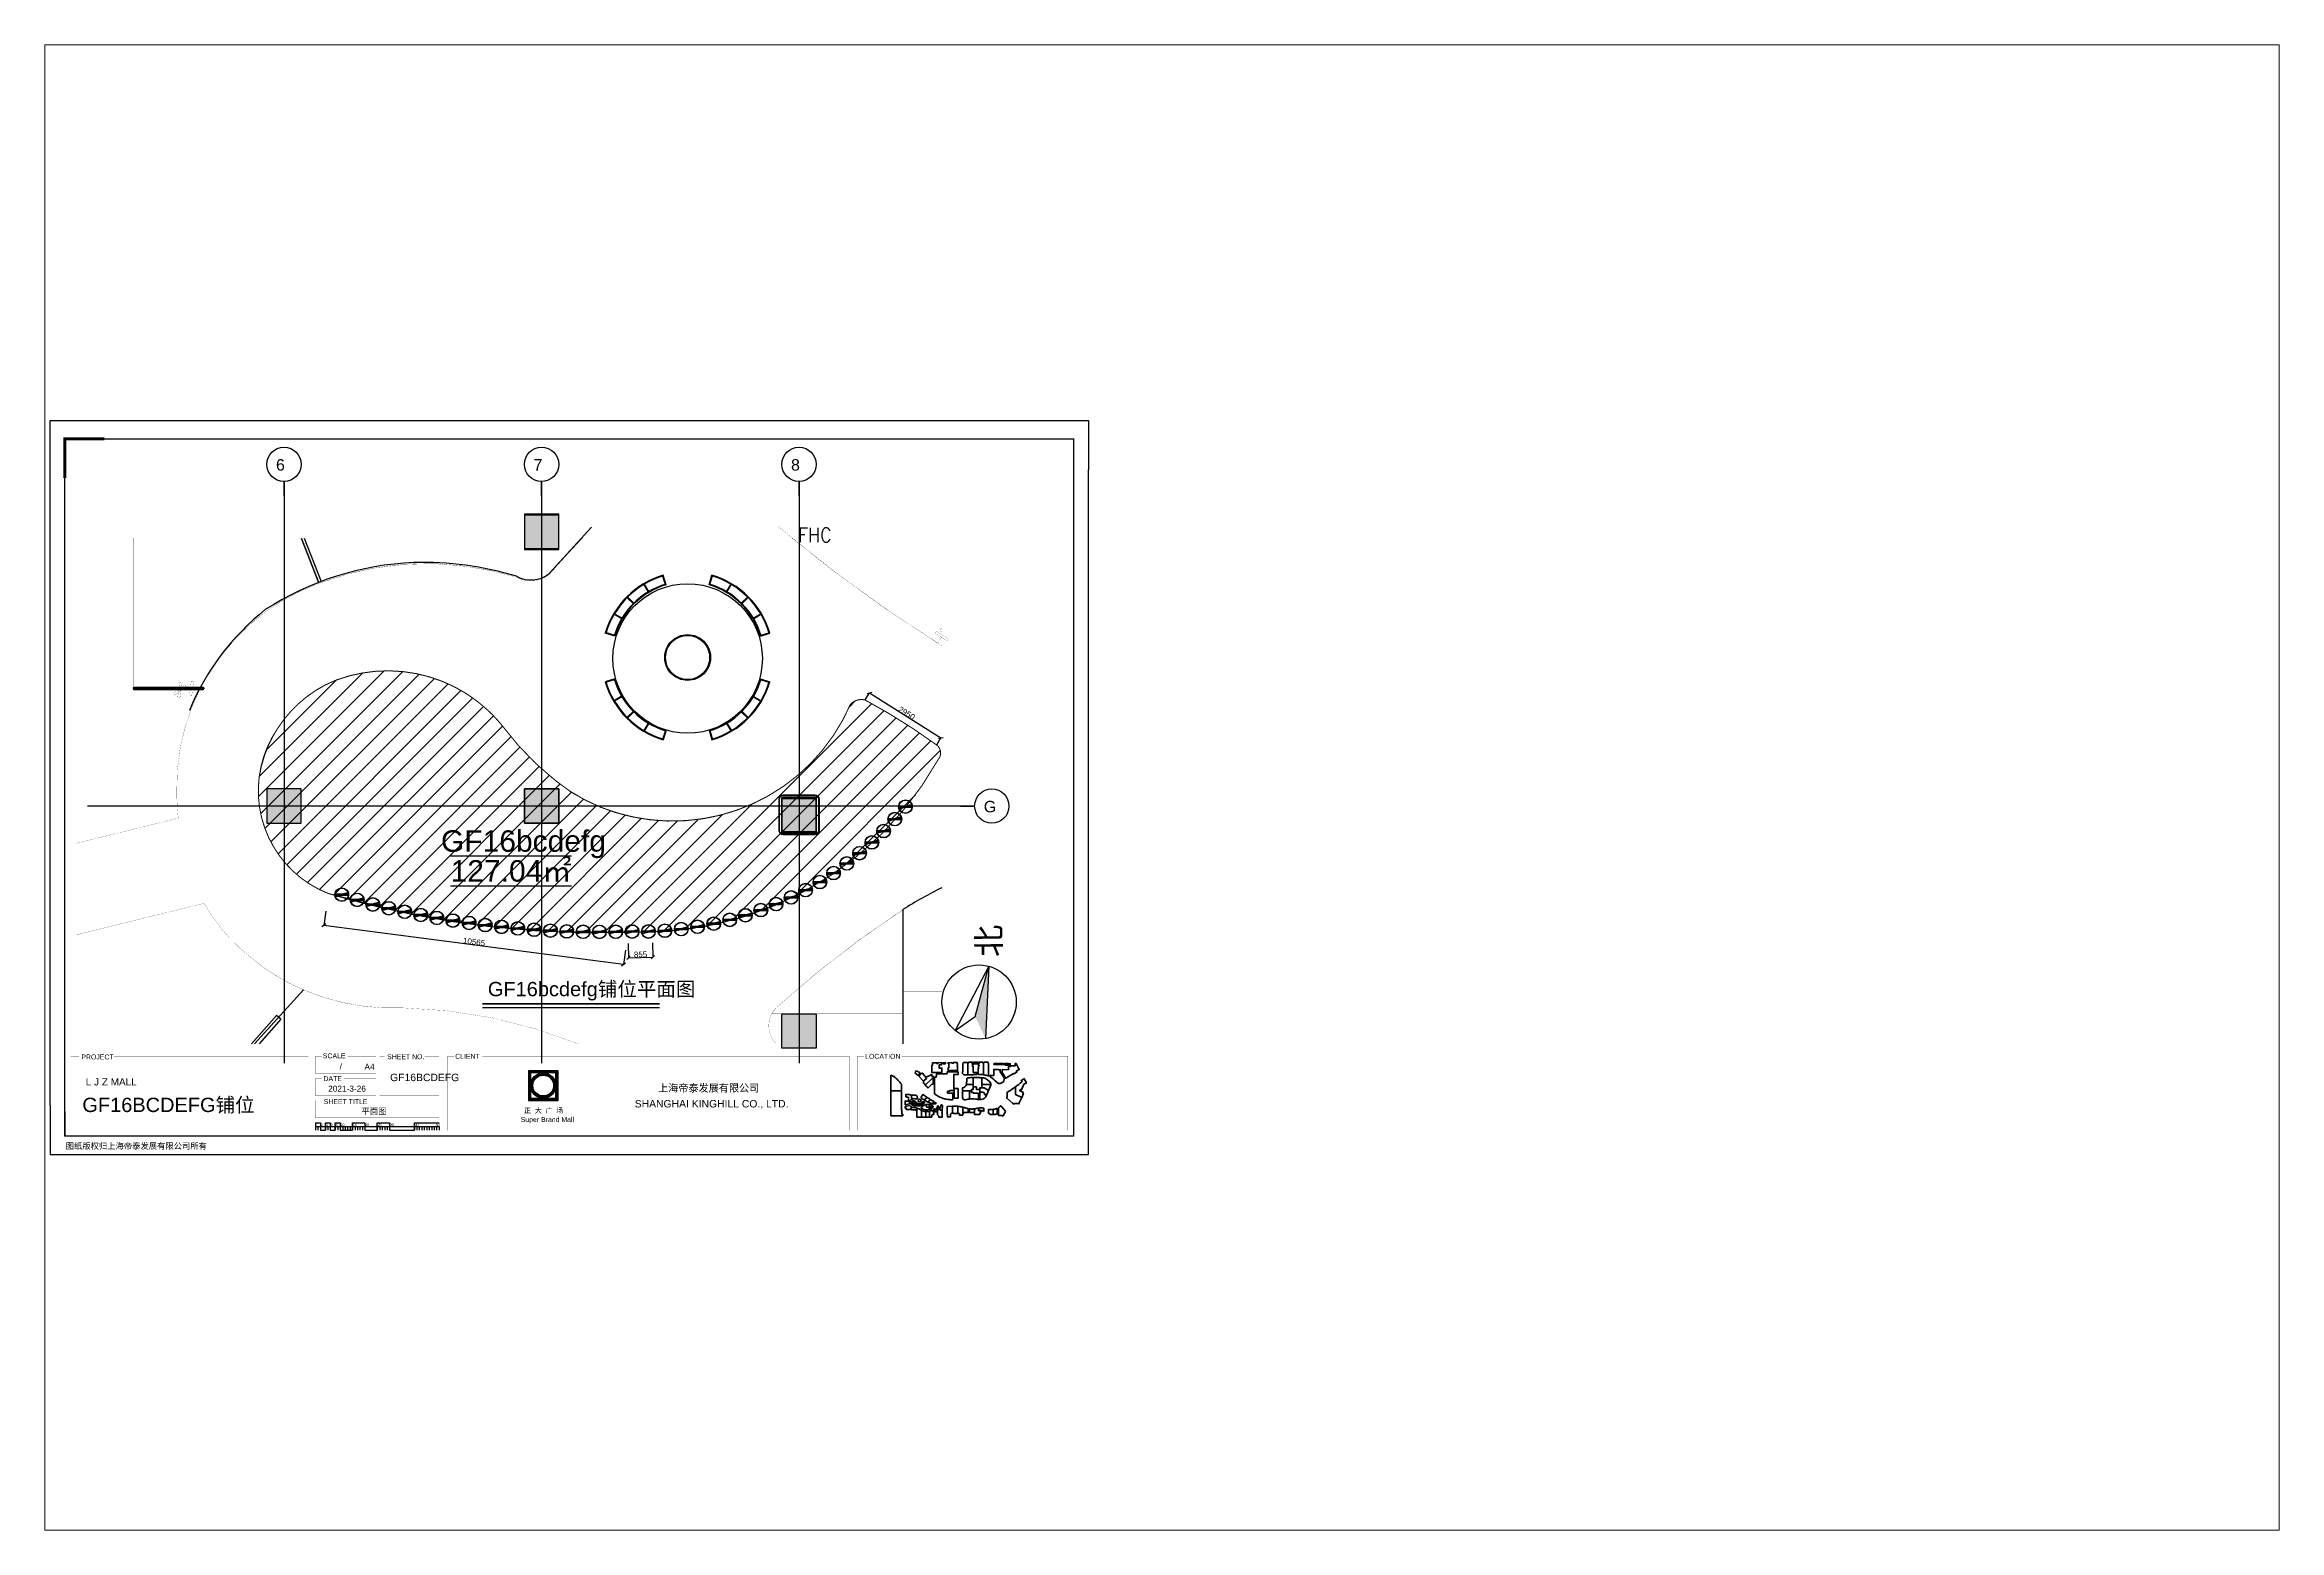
# Paper-space layout '布局1' of a CAD drawing. Header units: inches. Extents: x -1.5 to 12, y -0.5 to 8.5.
# The model-space entities are those that its viewports show. They can reach past a viewport. Long polylines and large blocks are cut down to what shows.
import ezdxf
from ezdxf.enums import TextEntityAlignment as Align

# ---------------------------------------------------------------- set-up
doc = ezdxf.new("R2010")
doc.units = ezdxf.units.IN
doc.header["$MEASUREMENT"] = 0
for name, pattern in [('_DASH', [0.6000000000000001, 0.4, -0.2]), ('CENTER', [2, 1.25, -0.25, 0.25, -0.25]), ('CONTINOUS', [0]), ('DASH', [0.35, 0.25, -0.1]), ('DASHED', [0.75, 0.5, -0.25])]:
    doc.linetypes.add(name, pattern=pattern)
for name, color, linetype in [('3-MED', 90, 'Continuous'), ('DIM', 3, 'Continuous'), ('DIM TEXT', 7, 'Continuous'), ('FC-深灰填充', 250, 'Continuous'), ('HS-CURVE-PAVE-JNT', 1, 'Continuous'), ('IBS-hatch', 250, 'Continuous'), ('IBS-intwall', 151, 'Continuous'), ('IFF-18NORM', 30, 'Continuous'), ('IFF-FURN', 51, 'Continuous'), ('L01-TXT-200', 7, 'Continuous'), ('L01-WAL', 2, 'Continuous'), ('NEW AREA', 5, 'Continuous'), ('WALL', 255, 'Continuous'), ('商铺编号', 1, 'Continuous'), ('租户面积', 1, 'Continuous'), ('给排水', 160, 'Continuous'), ('轴线', 10, 'CENTER')]:
    doc.layers.add(name, color=color, linetype=linetype)
doc.layers.add('P-新规划租赁线', color=7, linetype='Continuous', true_color=0xd45be6)
doc.layers.add('租户合同线', color=5, linetype='Continuous', lineweight=50)
doc.styles.add('3F_2017.02$0$H1', font='swisscl.ttf')
doc.styles.add('SIMPLEX', font='SIMPLEX.shx', dxfattribs={"width": 0.9})
doc.styles.get("Standard").update_dxf_attribs({"font": 'arial.ttf'})
doc.dimstyles.new('DIM-200MM', dxfattribs={"dimtxt": 200, "dimasz": 120, "dimexe": 10, "dimexo": 10, "dimgap": 0.7, "dimtad": 1, "dimdec": 0, "dimrnd": 5, "dimzin": 1, "dimdsep": 46, "dimtxsty": 'Standard', "dimblk": 'OBLIQUE', "dimcen": 0.5, "dimdle": 1, "dimclrd": 256, "dimclre": 256, "dimclrt": 7, "dimaunit": 1, "dimadec": 0, "dimazin": 0, "dimtfac": 1, "dimtdec": 0, "dimtix": 1, "dimtmove": 2, "dimatfit": 3, "dimfxl": 500, "dimfxlon": 1, "dimtolj": 1, "dimtzin": 1, "dimarcsym": 0})

# ---------------------------------------------------------------- blocks, each defined once
blk = doc.blocks.new('A$C66BE637F')
at = {"const_width": 416.7664670658684}
blk.add_lwpolyline([(208.3830651747994, 5351.75643669907), (208.3830651747994, 208.3831821056083), (5351.756319768261, 208.3831821056083), (5351.756319768261, 5351.75643669907)], close=True, dxfattribs=at)
at = {"color": 8}
for points in [[(-0.0001683910377323627, 5560.139670218341), (-0.0001683910377323627, -5.141366273164749e-05), (5560.139553334098, -5.141366273164749e-05), (5560.139553334098, 5560.139670218341)], [(416.7662987406366, 5143.373203156516), (416.7662987406366, 416.7664156481624), (5143.373086202424, 416.7664156481624), (5143.373086202424, 5143.373203156516)]]:
    blk.add_lwpolyline(points, close=True, dxfattribs=at)
at = {"const_width": 416.7664670658684}
blk.add_lwpolyline([(625.143943998497, 2780.069809402339, 1), (4934.995440944564, 2780.069809402339, 1)], format="xyb", close=True, dxfattribs=at)
at = {"color": 8}
for radius in [2363.303393757767, 1946.536926691899]:
    blk.add_circle((2780.069692518096, 2780.069809402339), radius, dxfattribs=at)
blk = doc.blocks.new('3F_2017.02$0$A$C11E260BE')
blk.add_hatch(color=256).paths.add_polyline_path([(5591.76080825704, 3026.479881679166), (8455.372668919856, 1855.107288574334), (2522.854731617375, 8880.550684904221)])
for p, q in [((5591.760808346673, 3026.479881619569), (2522.854731617375, 8880.550684904221)), ((2522.854731617375, 8880.550684904221), (8455.372668979224, 1855.107288484927)), ((2522.854731617375, 8880.550684904221), (4926.192646680054, 4.98924577748403))]:
    blk.add_line(p, q)
at = {"ltscale": 0.1}
blk.add_line((4926.19264668028, 4.989245792392467), (5591.760808346673, 3026.479881619569), dxfattribs=at)
blk.add_circle((4709.475723324107, 4709.476762955543), 4709.476512739406)
at = {"style": '3F_2017.02$0$H1'}
blk.add_text('北', height=3000, rotation=133.0244818913306, dxfattribs=at).set_placement((2849.449655267024, 10782.20561631986))
blk = doc.blocks.new('*U163')
for p, q in [((2429.193511915801, 50), (0, 50)), ((0, 50), (0, -50)), ((2429.193511915801, -50), (2429.193511915801, 50)), ((0, -50), (2429.193511915801, -50))]:
    blk.add_line(p, q)
at = {"layer": 'DEFPOINTS'}
blk.add_lwpolyline([(2468.428101461475, 0), (-29.34227502728299, 0)], dxfattribs=at)
blk = doc.blocks.new('圆镜阵')
at = {"layer": 'IFF-FURN'}
for p, q in [((182423.631353419, -202637.3986419849), (182423.631353419, -202662.4186419849)), ((182903.631353419, -202637.3986419849), (182903.631353419, -202662.4186419849))]:
    blk.add_line(p, q, dxfattribs=at)
at = {"layer": 'IFF-FURN', "color": 251}
for p, q in [((182434.7110470822, -202723.0576725052), (182428.3464928718, -202698.8607129916)), ((182892.5567473292, -202576.7589535586), (182898.9213015396, -202600.9559130722))]:
    blk.add_line(p, q, dxfattribs=at)
at = {"layer": 'IFF-FURN'}
blk.add_lwpolyline([(182413.631353419, -202637.3986419849), (182413.631353419, -202662.4186419849), (182913.631353419, -202662.4186419849), (182913.631353419, -202637.3986419849)], close=True, dxfattribs=at)
at = {"layer": 'IFF-FURN', "color": 251}
blk.add_lwpolyline([(182418.6754459039, -202701.4044996464), (182425.0400001144, -202725.60145916), (182908.5923485074, -202598.4121264173), (182902.227794297, -202574.2151669037)], close=True, dxfattribs=at)
for radius in [240.0000002083333, 230.0000002083333]:
    blk.add_circle((182663.631353419, -202649.8986419849), radius, dxfattribs=at)
at = {"layer": 'IFF-FURN'}
for radius in [10, 8]:
    blk.add_circle((182663.631353419, -202649.8986419849), radius, dxfattribs=at)
blk = doc.blocks.new('_Oblique')
at = {"color": 0, "linetype": 'ByBlock', "lineweight": -2}
blk.add_line((-0.5, -0.5), (0.5, 0.5), dxfattribs=at)
blk = doc.blocks.new('*D188')
at = {"layer": 'DEFPOINTS', "color": 0, "transparency": 16777216}
for p in [(2635.520413858824, -3966.177059310232), (3491.395354026471, -3944.697354519949), (3513.514095876313, -4826.035205395872)]:
    blk.add_point(p, dxfattribs=at)
at = {"layer": 'DIM', "lineweight": -2, "transparency": 16777216}
for p, q in [((2645.094715803962, -4347.672297929579), (2657.89004450676, -4857.511762431286)), ((3500.969655971609, -4326.192593139296), (3513.764984674407, -4836.032057641003)), ((2656.639470484153, -4847.539999065964), (3514.513781100826, -4826.010116516063))]:
    blk.add_line(p, q, dxfattribs=at)
at = {"layer": 'DIM', "lineweight": -2, "transparency": 16777216, "xscale": 120, "yscale": 120, "zscale": 120}
for p, rotation in [((2657.639155708666, -4847.514910186155), 181.4376377733324), ((3513.514095876313, -4826.035205395872), 1.437637773332439)]:
    blk.add_blockref('_Oblique', p, dxfattribs=dict(at, rotation=rotation))
at = {"layer": 'DIM', "color": 7, "transparency": 16777216, "insert": (3082.997122712047, -4733.992823761672), "char_height": 200, "attachment_point": 5, "rotation": 1.4376377733324381}
blk.add_mtext('\\A1;855', dxfattribs=at)
blk = doc.blocks.new('*D192')
at = {"layer": 'DEFPOINTS', "color": 0, "transparency": 16777216}
for p in [(-7841.078315329265, -2599.479579083831), (2635.520413858823, -3966.177059310231), (2490.402811399885, -5078.595068050749)]:
    blk.add_point(p, dxfattribs=at)
at = {"layer": 'DIM', "lineweight": -2, "transparency": 16777216}
for p, q in [((-7921.517735700013, -3216.098502748778), (-7987.489481429967, -3721.813569525853)), ((-7987.187515958353, -3711.768231460167), (2491.394409570036, -5078.724424414925)), ((2555.080993488075, -4582.795982975184), (2489.109247758121, -5088.511049752259))]:
    blk.add_line(p, q, dxfattribs=at)
at = {"layer": 'DIM', "lineweight": -2, "transparency": 16777216, "xscale": 120, "yscale": 120, "zscale": 120}
for p, rotation in [((-7986.195917788203, -3711.897587824343), 172.5675993418376), ((2490.402811399885, -5078.595068050749), 352.5675993418375)]:
    blk.add_blockref('_Oblique', p, dxfattribs=dict(at, rotation=rotation))
at = {"layer": 'DIM', "color": 7, "transparency": 16777216, "insert": (-2734.596830671566, -4293.295561147755), "char_height": 200, "attachment_point": 5, "rotation": 352.5675993418376}
blk.add_mtext('\\A1;10565', dxfattribs=at)
blk = doc.blocks.new('*D193')
at = {"layer": 'DEFPOINTS', "color": 0, "transparency": 16777216}
for p in [(10930.66543716286, 4158.588110281411), (11080.89744462152, 4397.482241361808), (13426.77718623589, 2588.872365451442)]:
    blk.add_point(p, dxfattribs=at)
at = {"layer": 'DIM', "lineweight": -2, "transparency": 16777216}
for p, q in [((10935.98893002339, 4167.053358285096), (11086.22093748205, 4405.947489365492)), ((13577.85571849491, 2827.234147245786), (11080.05091982115, 4398.014590647861)), ((13432.10067909642, 2597.337613455127), (13582.33268655507, 2836.231744535524))]:
    blk.add_line(p, q, dxfattribs=at)
at = {"layer": 'DIM', "lineweight": -2, "transparency": 16777216, "xscale": 120, "yscale": 120, "zscale": 120}
for p, rotation in [((11080.89744462152, 4397.482241361808), 147.8356755271527), ((13577.00919369454, 2827.766496531839), 327.8356755271527)]:
    blk.add_blockref('_Oblique', p, dxfattribs=dict(at, rotation=rotation))
at = {"layer": 'DIM', "color": 7, "transparency": 16777216, "insert": (12383.68659675658, 3699.65947560801), "char_height": 200, "attachment_point": 5, "rotation": 327.83567552715266}
blk.add_mtext('\\A1;2950', dxfattribs=at)

msp = doc.modelspace()

# ---------------------------------------------------------------- hatches: boundary and pattern name
at = {"layer": 'FC-深灰填充'}
h = msp.add_hatch(dxfattribs=at)
h.set_pattern_fill('ANSI31', color=3, scale=150)
h.set_pattern_definition([(45, (-3126075.741390682, 1289794.275088628), (-336.7596045400933, 336.7596045400933), [])])
edge = h.paths.add_edge_path()
edge.add_arc((10804.50187190437, 3644.025235168427), 529.8039237698297, 76.2236512205323, 137.1060676458498, ccw=False)
edge.add_arc((850.6173548628649, -14639.85819336793), 21330.47005512664, 53.875061775607094, 61.79903033723667, ccw=False)
edge.add_arc((13221.28389898688, 2308.207793751988), 347.8506761699534, -38.08951157662881, 53.957733180751404, ccw=False)
edge.add_arc((3195.350348540589, 7851.437821351947), 11799.84947923976, 271.4376377739742, 330.79362674605835, ccw=False)
edge.add_arc((3526.80639209925, -22417.90587543089), 18473.24246034423, 90.10982935327235, 92.76544619336164)
edge.add_arc((1632.233919241473, 29175.02106933577), 33156.38094232317, 263.42200553935385, 271.7339907443895, ccw=False)
edge.add_arc((1405.17378330604, 27907.74857042546), 31871.54148169765, 256.26269279499843, 263.5665274901085, ccw=False)
edge.add_arc((1610.196080022964, 29097.40477500299), 33075.95902544014, 253.3966420924806, 256.4070774584729, ccw=False)
edge.add_arc((-6420.162959935602, 984.9078402081741), 3855.753314045427, 145.5260681166649, 248.3757388181842, ccw=False)
edge.add_arc((-5939.022231186733, 813.8873203215426), 4351.18401192609, 132.3539785889681, 147.2559836314437, ccw=False)
edge.add_arc((-6067.638873363372, 1018.905428061984), 4113.251665598735, 111.2271959150612, 132.9540090863551, ccw=False)
edge.add_arc((-5756.142412866458, 40.54004040968175), 5138.416561349517, 47.120628342698524, 110.51497651099501, ccw=False)
edge.add_arc((-5710.696862110861, 82.67302342483345), 5076.620386198217, 38.96537353362112, 47.17290903627162, ccw=False)
edge.add_arc((6696.400782851044, 9596.037557896017), 10560.48870760616, 216.7657685576435, 231.5342738817748)
edge.add_arc((4059.164298641503, 6240.287774237595), 6292.559328116174, 231.3291531942232, 258.2618425911978)
edge.add_arc((4210.217182220433, 6687.194365590369), 6761.090180775321, 257.7790062980552, 336.6239230899968)
h.paths.add_polyline_path([(-3742.006027180229, -2376.047554461262), (923.4967661160117, -2376.047554461262), (923.4967661160117, -1251.047554461262), (-3742.006027180229, -1251.047554461262)], flags=24)
h.paths.add_polyline_path([(-4115.340657062356, -1511.920377846318), (1696.111856903888, -1511.920377846318), (1696.111856903888, -166.948310806858), (-4115.340657062356, -166.948310806858)], flags=24)
at = {"layer": 'IBS-hatch'}
h = msp.add_hatch(color=256, dxfattribs=at)
h.dxf.hatch_style = 1
h.paths.add_polyline_path([(222.6591888032926, 10657.14626523668), (-977.340811197173, 10657.14626523668), (-977.3408111967074, 9457.146265236684), (222.659188802827, 9457.146265236684)])
h = msp.add_hatch(color=256, dxfattribs=at)
h.dxf.hatch_style = 1
h.paths.add_polyline_path([(222.659188802827, 10657.14626523668), (-977.3408111976387, 10657.14626523692), (-977.340811197173, 9457.146265236684), (222.6591888023613, 9457.146265236917)])
h = msp.add_hatch(color=256, dxfattribs=at)
h.dxf.hatch_style = 1
h.paths.add_polyline_path([(9222.659188338097, 746.1306598913161), (8022.659188337631, 746.1306598915489), (8022.659188338097, -453.8693401084511), (9222.659188338097, -453.8693401084511)])
h = msp.add_hatch(color=256, dxfattribs=at)
h.dxf.hatch_style = 1
h.paths.add_polyline_path([(9222.659188337631, 746.1172551627042), (8022.659188337166, 746.1172551627042), (8022.659188337631, -453.8827448375287), (9222.659188337631, -453.8827448375287)])
at = {"layer": 'WALL'}
h = msp.add_hatch(color=256, dxfattribs=at)
h.dxf.hatch_style = 1
h.paths.add_polyline_path([(222.659188802827, 10657.14626523668), (-977.3408111976387, 10657.14626523692), (-977.340811197173, 9457.146265236684), (222.6591888023613, 9457.146265236917)])
h = msp.add_hatch(color=256, dxfattribs=at)
h.dxf.hatch_style = 1
h.paths.add_polyline_path([(-8777.34081116737, 1051.138984875777), (-9977.34081116737, 1051.138984875777), (-9977.340811167836, -148.8610151242228), (-8777.34081116737, -148.8610151242228)])
h = msp.add_hatch(color=256, dxfattribs=at)
h.dxf.hatch_style = 1
h.paths.add_polyline_path([(222.6591888326293, 1051.138984875544), (-977.3408111678364, 1051.138984875777), (-977.3408111673707, -148.8610151242228), (222.6591888326293, -148.8610151242228)])
h = msp.add_hatch(color=256, dxfattribs=at)
h.dxf.hatch_style = 1
h.paths.add_polyline_path([(9222.659188337631, 746.1172551627042), (8022.659188337166, 746.1172551627042), (8022.659188337631, -453.8827448375287), (9222.659188337631, -453.8827448375287)])
h = msp.add_hatch(color=256, dxfattribs=at)
h.dxf.hatch_style = 1
h.paths.add_polyline_path([(8022.659188833561, -8006.690969261783), (8022.659188833561, -6806.690969261783), (9222.65918883356, -6806.690969261783), (9222.65918883356, -8006.690969261783)])
h = msp.add_hatch(color=256, dxfattribs=at)
h.dxf.hatch_style = 1
edge = h.paths.add_edge_path()
edge.add_line((12883.16510575468, -9936.59858876949), (12923.09767822991, -9995.315980685007))
edge.add_arc((12798.01406765699, -9789.894598139144), 240.5074926920406, 301.3377500360506, 330.6489516951028)
edge.add_arc((13002.17772237652, -9903.506530626264), 6.942859140019472, 321.9938654460577, 413.7062722880162)
edge.add_arc((12755.11713974763, -10242.11457010495), 426.1019080598576, 53.88126861288328, 61.790082441404)
edge.add_arc((12954.02233168089, -9876.880192009605), 10.55961755840227, 76.22365122048792, 137.106067645864)
edge.add_arc((12822.5612547665, -9816.194764716663), 134.79579964206, 296.71786121649194, 336.6165671635166, ccw=False)
edge = h.paths.add_edge_path()
edge.add_line((12883.16510575468, -9936.59858876949), (12922.87148584166, -9994.983384353609))
edge.add_arc((12799.48161221188, -9786.075334862073), 242.6265320543745, 268.0440690811018, 300.5678840221975, ccw=False)
edge.add_line((12791.20057349502, -10028.56050647985), (12794.06048821429, -9947.928948566687))
edge.add_arc((12822.58611928516, -9816.226201247246), 134.7565407669693, 257.7790178224424, 296.7144274712803)
edge = h.paths.add_edge_path()
edge.add_arc((12819.57547652621, -9825.133615076607), 125.4181348748943, 231.3291531942266, 258.2618425936646)
edge.add_line((12794.06048821429, -9947.928948566687), (12791.20057349482, -10028.56050647986))
edge.add_arc((12771.203889421, -9368.01730933423), 660.8458085433582, 263.4220055393272, 271.73399074438646, ccw=False)
edge.add_line((12695.50028927111, -10024.51266163588), (12741.20852216322, -9923.053628451633))
edge = h.paths.add_edge_path()
edge.add_line((12741.20852216322, -9923.053628451633), (12695.50028927147, -10024.51266163592))
edge.add_arc((12766.67831289953, -9393.275546073744), 635.237441521561, 256.2259573945321, 263.56652749011425, ccw=False)
edge.add_line((12615.43242712773, -10010.24498546921), (12693.63364168127, -9873.65364396478))
edge.add_arc((12624.85061167201, -9947.862145241103), 101.1830365176545, 38.9653735334482, 47.1729088247136, ccw=False)
edge.add_arc((12872.13871253715, -9758.24956090559), 210.4830050884752, 216.7657685576995, 231.5342738817504)
edge = h.paths.add_edge_path()
edge.add_line((12693.6336416811, -9873.653643965086), (12651.95113164956, -9946.262700694138))
edge.add_line((12651.95113164956, -9946.262700694138), (12547.45180968451, -9886.434795003492))
edge.add_arc((12615.93346746033, -9929.083037776782), 80.67595715808336, 132.0743906618049, 148.0866359151427, ccw=False)
edge.add_arc((12617.73633606684, -9929.20192833052), 81.98196080030816, 111.22719591532379, 132.9540090863144, ccw=False)
edge.add_arc((12623.94482820141, -9948.701905326512), 102.4147072327932, 47.12062813353839, 110.51497651119061, ccw=False)
edge = h.paths.add_edge_path()
edge.add_line((12651.95113164956, -9946.262700694138), (12615.82803042029, -10010.34183050905))
edge.add_arc((12770.76464927202, -9369.564293699485), 659.2429048089477, 253.39664209248372, 256.4070774584776, ccw=False)
edge.add_arc((12610.71011491713, -9929.879540385558), 76.84971471370291, 145.5260681169801, 248.37573881822289, ccw=False)
edge.add_line((12547.35645478869, -9886.380202460618), (12651.95113164956, -9946.262700694138))

# ---------------------------------------------------------------- linework, layer by layer
at = {"color": 8}
msp.add_line((-8277.19846310627, -10748.45333171812), (-3957.198463106266, -10748.45333171812), dxfattribs=at)
for points in [[(-17552.16863536707, -10001.75728390326), (-17552.16863536707, 13931.04271609674), (17007.83136463294, 13931.04271609674)], [(17007.83136463294, 13931.04271609674), (18735.83136463294, 13931.04271609674), (18735.83136463294, 12203.04271609674)], [(17007.83136463294, -11729.75728390326), (18735.83136463294, -11729.75728390326), (18735.83136463294, 12203.04271609675)], [(-2444.04731314478, -6590.286004608579), (3748.01957363321, -6590.286004608579)], [(-17552.16863536707, -10001.75728390326), (-17552.16863536707, -11729.75728390326), (17007.83136463294, -11729.75728390326)], [(-8277.19846310627, -10618.85333171812), (-8277.19846310627, -10878.05333171812)], [(-8104.39846310627, -10748.45333171812), (-8104.39846310627, -10878.05333171812)], [(-6549.198463106266, -10748.45333171812), (-6549.198463106266, -10878.05333171812)], [(-6117.198463106266, -10748.45333171812), (-6117.198463106266, -10878.05333171812)], [(-3957.198463106266, -10748.45333171812), (-3957.198463106266, -10878.05333171812)]]:
    msp.add_lwpolyline(points)
for points, const_width in [([(-17033.76863536707, 11910.80506903993), (-17033.76863536707, 13283.04271609674), (-15661.53098831026, 13283.04271609674)], 103.68), ([(18217.43136463294, 12419.04271609674), (18217.43136463294, 13283.04271609674), (17353.43136463294, 13283.04271609674)], 43.2), ([(-2444.04731314478, -6458.857508070994), (3748.01957363321, -6458.857508070994)], 50), ([(-15315.0176679323, -8290.286004608583), (-8523.645984424744, -8290.286004608583), (-8523.645984424744, -10881.75728390326), (-16833.76863536706, -10881.75728390326), (-16833.76863536706, -8290.286004608583), (-16544.08984407612, -8290.286004608583)], 4.319999999999999), ([(-7150.614905479433, -8290.286004608583), (-6160.398463106278, -8290.286004608583), (-6160.398463106278, -8895.086004608582), (-8277.19846310627, -8895.086004608582), (-8277.19846310627, -8290.286004608583), (-8061.198463106266, -8290.286004608583)], 4.319999999999999), ([(-6604.837970517401, -8463.625941299664), (-6604.837970517401, -8848.762907819962)], 4.319999999999999), ([(-4463.175823679856, -8290.286004608583), (-3957.198463106266, -8290.286004608583), (-3957.198463106317, -9672.686004608584), (-6030.798463106148, -9672.686004608584), (-6030.798463106112, -8290.286004608583), (-5857.998463106109, -8290.286004608583)], 4.319999999999999), ([(-2445.433272183414, -8290.286004608583), (10372.11204981154, -8290.286004608579), (10372.11204981153, -10881.75728390322), (-3665.014532915498, -10881.75728390325), (-3665.014532915484, -8290.286004608579), (-3431.887950188469, -8290.28600460858)], 4.319999999999999), ([(12203.37256630184, -8290.28600460862), (18017.43136463294, -8290.2860046086), (18017.43136463294, -10881.75728390324), (10664.29598000231, -10881.75728390329), (10664.29598000232, -8290.286004608619), (10897.42256272934, -8290.28600460862)], 4.319999999999999), ([(-7285.418144608375, -9067.886004608585), (-6160.398463106278, -9067.886004608585), (-6160.398463106278, -9672.686004608584), (-8277.19846310627, -9672.686004608584), (-8277.19846310627, -9067.886004608585), (-8061.198463106266, -9067.886004608585)], 4.319999999999999), ([(-6596.324886189519, -9845.48600460859), (-3957.198463106266, -9845.486004608583), (-3957.198463106266, -10441.50036169359), (-8277.19846310627, -10441.5003616936), (-8277.19846310627, -9845.48600460859), (-8061.198463106266, -9845.48600460859)], 4.319999999999999), ([(-17033.76863536707, -10217.75728390326), (-17033.76863536707, -11081.75728390326), (-16169.76863536707, -11081.75728390326)], 43.2), ([(-8104.39846310627, -10618.85333171812), (-8104.39846310627, -10748.45333171812)], 8.639999999999999), ([(-7931.598463106271, -10618.85333171812), (-7931.598463106271, -10748.45333171812)], 8.639999999999999), ([(-7758.798463106272, -10618.85333171812), (-7758.798463106272, -10748.45333171812)], 8.639999999999999), ([(-7585.998463106276, -10618.85333171812), (-7585.998463106276, -10748.45333171812)], 8.639999999999999), ([(-7413.198463106266, -10618.85333171812), (-7413.198463106266, -10748.45333171812)], 8.639999999999999), ([(-6981.198463106266, -10618.85333171812), (-6981.198463106266, -10748.45333171812)], 8.639999999999999), ([(-6549.198463106266, -10618.85333171812), (-6549.198463106266, -10748.45333171812)], 8.639999999999999), ([(-6117.198463106266, -10618.85333171812), (-6117.198463106266, -10748.45333171812)], 8.639999999999999), ([(-5685.198463106266, -10618.85333171812), (-5685.198463106266, -10748.45333171812)], 8.639999999999999), ([(-4821.198463106266, -10618.85333171812), (-4821.198463106266, -10748.45333171812)], 8.639999999999999), ([(-3957.198463106266, -10618.85333171812), (-3957.198463106266, -10748.45333171812)], 8.639999999999999)]:
    msp.add_lwpolyline(points, dxfattribs=dict(const_width=const_width))
msp.add_lwpolyline([(-17033.76863536707, 13283.04271609674), (18217.43136463294, 13283.04271609675), (18217.43136463294, -11081.75728390326), (-17033.76863536707, -11081.75728390326)], close=True)
at = {"color": 1}
msp.add_lwpolyline([(222.6591888032926, 10657.14626523668), (-977.340811197173, 10657.14626523668), (-977.3408111967074, 9457.146265236684), (222.659188802827, 9457.146265236684)], close=True, dxfattribs=at)
at = {"color": 8}
for points in [[(-8277.19846310627, -10618.85333171812), (-8104.39846310627, -10618.85333171812), (-8104.39846310627, -10878.05333171812), (-7931.598463106271, -10878.05333171812), (-7931.598463106271, -10618.85333171812), (-7758.798463106272, -10618.85333171812), (-7758.798463106272, -10878.05333171812), (-7585.998463106276, -10878.05333171812), (-7585.998463106276, -10618.85333171812), (-7413.198463106266, -10618.85333171812), (-7413.198463106266, -10878.05333171812), (-6981.198463106266, -10878.05333171812), (-6981.198463106266, -10618.85333171812), (-6549.198463106266, -10618.85333171812), (-6549.198463106266, -10878.05333171812), (-6117.198463106266, -10878.05333171812), (-6117.198463106266, -10618.85333171812), (-5685.198463106266, -10618.85333171812), (-5685.198463106266, -10878.05333171812), (-4821.198463106266, -10878.05333171812), (-4821.198463106266, -10618.85333171812), (-3957.198463106266, -10618.85333171812)], [(-8190.798463106272, -10748.45333171812), (-8190.798463106272, -10878.05333171812)], [(-7931.598463106271, -10748.45333171812), (-7931.598463106271, -10878.05333171812)], [(-7845.198463106266, -10748.45333171812), (-7845.198463106266, -10878.05333171812)], [(-7758.798463106272, -10748.45333171812), (-7758.798463106272, -10878.05333171812)], [(-7585.998463106276, -10748.45333171812), (-7585.998463106276, -10878.05333171812)], [(-7499.598463106271, -10748.45333171812), (-7499.598463106271, -10878.05333171812)], [(-7413.198463106266, -10748.45333171812), (-7413.198463106266, -10878.05333171812)], [(-7326.798463106272, -10748.45333171812), (-7326.798463106272, -10878.05333171812)], [(-7240.39846310627, -10748.45333171812), (-7240.39846310627, -10878.05333171812)], [(-7153.998463106276, -10748.45333171812), (-7153.998463106276, -10878.05333171812)], [(-7067.598463106271, -10748.45333171812), (-7067.598463106271, -10878.05333171812)], [(-6981.198463106266, -10748.45333171812), (-6981.198463106266, -10878.05333171812)], [(-6894.798463106265, -10748.45333171812), (-6894.798463106265, -10878.05333171812)], [(-6808.398463106278, -10748.45333171812), (-6808.398463106278, -10878.05333171812)], [(-6721.998463106276, -10748.45333171812), (-6721.998463106276, -10878.05333171812)], [(-6635.598463106267, -10748.45333171812), (-6635.598463106267, -10878.05333171812)], [(-6030.798463106265, -10748.45333171812), (-6030.798463106265, -10878.05333171812)], [(-5944.398463106278, -10748.45333171812), (-5944.398463106278, -10878.05333171812)], [(-5857.998463106269, -10748.45333171812), (-5857.998463106269, -10878.05333171812)], [(-5771.598463106267, -10748.45333171812), (-5771.598463106267, -10878.05333171812)], [(-5685.198463106266, -10748.45333171812), (-5685.198463106266, -10878.05333171812)], [(-4821.198463106266, -10748.45333171812), (-4821.198463106266, -10878.05333171812)], [(-4734.798463106265, -10748.45333171812), (-4734.798463106265, -10878.05333171812)], [(-4648.398463106278, -10748.45333171812), (-4648.398463106278, -10878.05333171812)], [(-4561.998463106269, -10748.45333171812), (-4561.998463106269, -10878.05333171812)], [(-4475.598463106267, -10748.45333171812), (-4475.598463106267, -10878.05333171812)], [(-4389.198463106266, -10748.45333171812), (-4389.198463106266, -10878.05333171812)], [(-4302.798463106265, -10748.45333171812), (-4302.798463106265, -10878.05333171812)], [(-4216.398463106278, -10748.45333171812), (-4216.398463106278, -10878.05333171812)], [(-4129.998463106269, -10748.45333171812), (-4129.998463106269, -10878.05333171812)], [(-4043.598463106267, -10748.45333171812), (-4043.598463106267, -10878.05333171812)]]:
    msp.add_lwpolyline(points, dxfattribs=at)
at = {"layer": '3-MED'}
for p, q in [((9222.659188338097, 746.1306598915489), (8022.659188337631, 746.1306598915489)), ((9222.659188337631, 746.1172551627042), (8022.659188337166, 746.117255162937)), ((8022.659188338097, -453.8693401084511), (9222.659188338097, -453.8693401084511))]:
    msp.add_line(p, q, dxfattribs=at)
for points in [[(222.659188802827, 10657.14626523668), (-977.3408111976387, 10657.14626523692), (-977.340811197173, 9457.146265236684), (222.6591888023613, 9457.146265236917)], [(9222.659188338097, 746.1306598913161), (8022.659188337631, 746.1306598915489), (8022.659188338097, -453.8693401084511), (9222.659188338097, -453.8693401084511)], [(9222.659188337631, 746.1172551627042), (8022.659188337166, 746.1172551627042), (8022.659188337631, -453.8827448375287), (9222.659188337631, -453.8827448375287)]]:
    msp.add_lwpolyline(points, close=True, dxfattribs=at)
at = {"layer": 'DEFPOINTS', "color": 1}
msp.add_line((8022.659188337631, -489.2185049573654), (8022.659188337166, 746.1306598915489), dxfattribs=at)
for points in [[(222.6591888321636, 1051.138984875544), (222.6591888321636, -148.8744198530676), (-977.3408111678364, -148.8744198530676)], [(-977.3408111678364, -148.8744198530676), (-977.340811168302, 1051.138984875777), (222.6591888321636, 1051.138984875544)], [(9222.659188337631, 746.1306598913161), (9222.659188337631, -489.2185049573654), (8022.659188337631, -489.2185049573654)], [(8022.659188337166, 746.1306598915489), (9222.659188337631, 746.1306598913161)], [(8022.659188337166, 710.7948997714793), (9222.659188337631, 710.7948997712465)], [(9222.659188337631, -453.8827448375287), (8022.659188337631, -453.8827448375287)]]:
    msp.add_lwpolyline(points, dxfattribs=at)
at = {"layer": 'DIM'}
for p, q in [((-9377.34978999236, 11292.48202535658), (-9377.34978999236, 11792.48202535658)), ((-377.3408111969402, 11292.48202535658), (-377.3408111969402, 11792.48202535658)), ((8622.650210008105, 11292.48202535658), (8622.650210008105, 11792.48202535658)), ((14259.42624926216, 451.1390578301762), (14759.42624926216, 451.1390578301762))]:
    msp.add_line(p, q, dxfattribs=at)
for centre in [(-9377.34978999159, 12392.86202535658), (-377.3408111961689, 12392.86202535658), (8622.650210008876, 12392.86202535658), (15359.42624926216, 451.1390578301762)]:
    msp.add_circle(centre, 600, dxfattribs=at)
at = {"layer": 'HS-CURVE-PAVE-JNT', "color": 0}
for points in [[(222.6591888032926, 10621.81050511638), (-977.340811197173, 10621.81050511661), (-977.3408111967074, 9421.810505116382), (222.659188802827, 9421.810505116615)], [(-8777.34081116737, 1051.138984875777), (-9977.34081116737, 1051.138984875777), (-9977.340811167836, -148.8610151242228), (-8777.34081116737, -148.8610151242228)], [(222.6591888326293, 1051.138984875544), (-977.3408111678364, 1051.138984875777), (-977.3408111673707, -148.8610151242228), (222.6591888326293, -148.8610151242228)], [(9222.659188338097, 710.7948997712465), (8022.659188337631, 710.7948997714793), (8022.659188338097, -489.2051002285207), (9222.659188338097, -489.2051002285207)], [(8022.659188833561, -8006.690969261783), (8022.659188833561, -6806.690969261783), (9222.65918883356, -6806.690969261783), (9222.65918883356, -8006.690969261783)]]:
    msp.add_lwpolyline(points, close=True, dxfattribs=at)
at = {"layer": 'IBS-intwall'}
msp.add_line((-116.2770880805256, 8576.435006624344), (1369.567250740256, 10200.60950907229), dxfattribs=at)
for points in [[(-8779.49059482151, 9815.942726734118), (-8173.808177219231, 8262.991669917503)], [(-8672.153936375391, 9815.942726734118), (-8080.440445603796, 8298.80756790822)]]:
    msp.add_lwpolyline(points, dxfattribs=at)
msp.add_arc((-749.3371467920879, 9350.537688485138), 1000.000000000048, 239.9229478096874, 309.276250693184, dxfattribs=at)
at = {"layer": 'IFF-18NORM'}
for points in [[(8072.659188337166, 846.1172551627042), (9172.659188338097, 846.1172551627042, -0.414213562373095), (9322.659188338097, 696.1172551627042), (9322.659188338097, -403.8693401084511, -0.414213562373095), (9172.659188338097, -553.8693401084511), (8072.659188337166, -553.8693401084511, -0.414213562373095), (7922.659188337166, -403.8693401084511), (7922.659188337166, 696.1172551627042, -0.414213562373095)], [(8072.659188337166, 826.1172551627042), (9172.659188338097, 826.1172551627042, -0.4142135623730951), (9302.659188338097, 696.1172551627042), (9302.659188338097, -403.8693401084511, -0.4142135623730951), (9172.659188338097, -533.8693401084511), (8072.659188337166, -533.8693401084511, -0.4142135623730951), (7942.659188337166, -403.8693401084511), (7942.659188337166, 696.1172551627042, -0.4142135623730951)]]:
    msp.add_lwpolyline(points, format="xyb", close=True, dxfattribs=at)
at = {"layer": 'L01-WAL', "color": 7}
msp.add_line((-9486.669744379811, -6994.77856401375), (-9637.337225455318, -6863.251722090621), dxfattribs=at)
at = {"layer": 'L01-WAL'}
msp.add_lwpolyline([(-8695.454903179772, -5969.549198696133), (-10405.44583755638, -7862.897247805004)], dxfattribs=at)
at = {"layer": 'L01-WAL', "color": 7}
for points in [[(-9637.337225455318, -6863.251722090388), (-10509.98882951447, -7862.897247805004)], [(-9486.669744379811, -6994.77856401375), (-10244.50353889679, -7862.897247805004)]]:
    msp.add_lwpolyline(points, dxfattribs=at)
at = {"layer": 'NEW AREA', "color": 3, "const_width": 35}
msp.add_lwpolyline([(10416.35957914452, 4004.632720133779, -0.2720801794893178), (10930.66543716612, 4158.588110279316, -0.03458861903828604), (13425.95294082631, 2589.473995462084, -0.4247181244642562), (13495.05906468863, 2093.621560370806, -0.2649396713503463), (3491.39535402647, -3944.697354520182, 0.01158783300415074), (2635.520413858823, -3966.177059310232, -0.03628378743098366), (-2166.015797735185, -3763.085984348063, -0.03187978430944784), (-6163.383611618534, -3052.097930797818, -0.01313625778864186), (-7841.078315329265, -2599.479579083831, -0.4815344548132094), (-9598.78354306006, 3167.384600064275, -0.06511405428245984), (-8870.454166091506, 4029.398028850113, -0.0950861315395541), (-7556.911829568904, 4853.08139252502, -0.2838876032276916), (-2259.670454956584, 3805.909690988041, -0.03582744714520127), (-1763.491775081486, 3275.108856216562, 0.06452910427697524), (127.2870610724276, 1327.381883977936, 0.1180599977857756), (2779.009894317489, 79.32132416244167, 0.3582729650776902)], format="xyb", close=True, dxfattribs=at)
at = {"layer": 'P-新规划租赁线', "color": 8, "linetype": 'DASH', "ltscale": 100}
for p, q in [((3363.338843120735, 7915.698368289764), (3184.548269938685, 8216.586937267357)), ((3384.830883761875, 7928.469123516954), (3206.040310580291, 8229.357692494546)), ((3953.980747356087, 8178.568178994605), (3854.936871171005, 8514.261954019335)), ((3977.958874143202, 8185.642741579353), (3878.91499795812, 8521.336516603851)), ((5477.958874143202, 8185.642741579353), (5577.002750328284, 8521.336516603851)), ((5501.937000930782, 8178.568178994605), (5600.980877115864, 8514.261954019335)), ((6071.086864524994, 7928.469123516954), (6249.877437706578, 8229.357692494546)), ((6092.578905166134, 7915.698368289764), (6271.369478347719, 8216.586937267357)), ((2443.124435111422, 6986.762674866734), (2142.235866133597, 7165.553248048318)), ((2455.895190338611, 7008.254715507874), (2155.006621361252, 7187.045288689458)), ((2845.046273176566, 7508.869615922007), (2597.558899761185, 7756.356989337388)), ((2862.723942706369, 7526.54728545181), (2615.236569290988, 7774.034658866958)), ((6593.1938055805, 7526.54728545181), (6840.681178995881, 7774.034658866958)), ((6610.871475110303, 7508.86961592224), (6858.358848525684, 7756.356989337621)), ((7000.022557948258, 7008.254715508107), (7300.911126925617, 7187.045288689691)), ((7012.793313175447, 6986.762674866734), (7313.681882152807, 7165.553248048318)), ((2185.950817049023, 6393.634684485174), (1850.257042024292, 6492.678560670256)), ((2193.025379633538, 6417.612811272522), (1857.331604609273, 6516.656687457837)), ((7262.892368653331, 6417.612811272522), (7598.586143677596, 6516.656687457837)), ((7269.966931237846, 6393.634684485174), (7605.660706262577, 6492.678560670256)), ((2185.950817049023, 4893.634684485174), (1850.257042024292, 4794.590808300092)), ((2193.025379633538, 4869.656557697594), (1857.331604609273, 4770.612681512512)), ((7262.892368653331, 4869.656557697594), (7598.586143677596, 4770.612681512512)), ((7269.966931237846, 4893.634684485174), (7605.660706262111, 4794.590808300092)), ((-14627.3329340252, 4546.468277530535), (-12328.23672894155, 4546.468277530535)), ((2443.124435111422, 4300.506694103382), (2142.235866133597, 4121.716120921797)), ((2455.895190338611, 4279.014653462009), (2155.006621361252, 4100.224080280424)), ((7000.022557948258, 4279.014653462009), (7300.911126925617, 4100.224080280424)), ((7012.793313175447, 4300.506694103382), (7313.681882152807, 4121.716120921797)), ((2845.046273176566, 3778.399753047875), (2597.558899761185, 3530.912379632495)), ((2862.723942706369, 3760.722083518072), (2615.236569290988, 3513.234710102925)), ((3363.338843120735, 3371.571000680118), (3184.548269938685, 3070.682431702526)), ((3384.830883761875, 3358.800245452929), (3206.040310580291, 3057.911676475336)), ((6071.086864524994, 3358.800245452929), (6249.877437706578, 3057.911676475336)), ((6092.578905166134, 3371.571000680118), (6271.369478347719, 3070.682431702526)), ((6593.1938055805, 3760.722083518072), (6840.681178995881, 3513.234710102925)), ((6610.871475110303, 3778.399753048108), (6858.358848525684, 3530.912379632728)), ((3953.980747356087, 3108.701189975278), (3854.936871171005, 2773.007414950547)), ((3977.958874143202, 3101.626627390529), (3878.91499795812, 2765.932852366032)), ((5477.958874143202, 3101.626627390529), (5577.002750328284, 2765.932852366032)), ((5501.937000930782, 3108.701189975278), (5600.980877115864, 2773.007414950547)), ((12248.72464799695, -3168.328773733205), (12248.72464799695, -7862.897247805004))]:
    msp.add_line(p, q, dxfattribs=at)
at = {"layer": 'P-新规划租赁线', "color": 8, "linetype": 'DASH', "ltscale": 100, "const_width": 5}
for points in [[(7879.595471137676, 10228.390707484, 0.03594312840848961), (13462.40301080142, 6150.515178883006), (13618.07308000932, 6363.398157274374)], [(-16642.32733457628, -851.1504122805545), (-13073.82683654594, 27.46860477004702, -0.02717646823331296), (-13125.17024234169, 984.711408182071, -0.1211401852267546), (-12328.0202134042, 4511.132516366919, -0.1954328823676574), (-8118.878649648272, 8248.851401337213, -0.1662641114716094), (-1250.284821914036, 8449.849713982107, 0.3933780521999788), (78.12958897697536, 8753.368257085816, -0.0001740499298095743), (1050.117431066938, 9815.942726734584, -0.0001740499298095743)], [(-8740.62863889429, 9815.942726734118), (-8129.013435246416, 8245.25649422689, 0.06649838764599385), (-10011.06725570698, 7255.133433299628, 0.1110333644353966), (-12302.2196212965, 4561.159326868621), (-14627.35840869042, 4561.159326868621), (-14627.35841384762, 9815.942726734118)], [(-8740.62682074913, 9815.942726734118), (-8129.010304132935, 8245.257607398345, -0.08105193297476937), (-4841.139918128953, 8927.090250411793, -0.07869998713810533), (-1250.501337645568, 8449.849714635662, 0.3933780521999413), (77.91307324544323, 8753.368257739605, -0.004812837297240507), (1057.429300143856, 9815.942726734118)], [(8376.44841976418, 9815.942726734118, 0.0320130835749895), (13618.07308000932, 6052.94660792735)], [(7340.799411193941, 5608.298924365105, 1), (2115.118337092928, 5608.298924365105, 1)], [(13618.07308000932, 6363.409089314542), (13462.41181295273, 6150.501774154161, 0.0007862363688016267), (13618.07308000932, 6054.856057830411)], [(-16642.32733457628, -851.1504122805545), (-13073.82683654548, 27.46860477004702, -0.02699967872295479), (-13125.38675807323, 984.7114088358594, -0.1232268961415417), (-12302.19413991784, 4561.132517410233), (-14627.33292731176, 4561.132517410233), (-14627.34173617511, 4511.132517410233), (-16642.32733457628, 4511.132517410233)], [(-8695.454903179772, -5969.549198696133, -0.07596240453026398), (-10529.11318666767, -4845.902769215614, -0.0990567999046775), (-12172.76803095545, -2947.168033482483), (-16642.32733457628, -4047.641683938424)], [(917.3166096112764, -7862.897247805004, 0.09253909231797944), (-5272.68861202988, -6597.792132434412, -0.1070843445571801), (-8501.231103643768, -6047.812000384531, -0.08345362416035337), (-10528.89667093567, -4845.902769869403, -0.09883541660213951), (-12172.79009862011, -2947.173466876824), (-16642.32733457628, -4048.570544343185)], [(13618.07308000932, -2396.391714936099, 0.01928239442539912), (12644.26936177444, -2911.633803033013, 0.04123852364305388), (7829.269361774444, -6586.633803033013, 0.4151956048876204), (7833.176741691314, -7862.897247805004)], [(13618.07308000932, -2401.168249216838, 0.02829142405708493), (12255.43561739336, -3164.053367946273, 0.03808276610899405), (7829.269361772582, -6586.633803046983, 0.04769020609483288), (7668.140745015357, -6806.664159817365), (12248.72464799276, -6806.664159800601), (12248.72464799509, -6017.245665652188), (13618.07308000932, -6017.245665652188)], [(12248.72464798811, -7862.897247805004), (12248.72464799695, -3168.471344178519, 0.03802807865048492), (7829.269361774444, -6586.633803033013, 0.0476902060948188), (7668.140745017219, -6806.664159803395, 0.3276598770657105), (7829.795418733273, -7859.530023559671, 9.395955442063761e-05), (7834.541476800114, -7862.897247805004, 9.395955442063761e-05)], [(-10405.44583755684, -7862.897247805004), (-8695.454903180238, -5969.5491986959, 0.1132378646301691), (-5272.905127761413, -6597.792131780623, -0.0925390923434067), (917.1000954881383, -7862.897247805004, -0.0925390923434067)], [(13618.07308000932, -6017.245665638218), (12248.72464799695, -6017.245665638218), (12248.72464799463, -6806.664159803395), (7668.140745017219, -6806.664159803395, 0.3276598770657094), (7829.795418733273, -7859.530023559671, 9.395955442063463e-05), (7834.541476800114, -7862.897247805004, 9.395955442063463e-05)], [(12248.7246479909, -7862.897247805004), (12248.72464799463, -6806.664159803395), (7668.140745017219, -6806.664159803395, 0.3276598770658969), (7829.795418733273, -7859.530023559671, 9.39595544206552e-05), (7834.541476800114, -7862.897247805004, 9.39595544206552e-05)]]:
    msp.add_lwpolyline(points, format="xyb", dxfattribs=at)
for points in [[(13376.69022847666, 6491.208990050503), (13799.03504066263, 6223.580778496596), (13841.85555451131, 6291.155948446389), (13419.51074232534, 6558.784160000296)], [(-12843.94524971022, 4689.050046003913), (-13243.94787498749, 4389.053546405887), (-13195.94843505183, 4325.053126361478), (-12795.94580977409, 4625.049625959504)], [(-13010.21719465637, 4254.058831434255), (-12950.25386970489, 4750.450208938704), (-13029.67649010522, 4760.044340931136), (-13089.63981505715, 4263.652963426686)], [(-12599.52152680139, 4313.988948531938), (-12539.55820184992, 4810.380326036387), (-12618.98082225024, 4819.974458028586), (-12678.94414720218, 4323.583080524137)]]:
    msp.add_lwpolyline(points, close=True, dxfattribs=at)
for points in [[(13618.07308000932, 6649.61000741974), (13562.81442729384, 6641.266663946235), (13574.75802242477, 6562.163247235376), (13618.07308000932, 6568.703261970333)], [(13618.07308000932, 6791.783932106593), (13593.6258076029, 6760.103365083016), (13618.07308000932, 6741.237884308235)], [(13618.07308000932, -6017.245665638218), (12248.72464799695, -6017.245665638218)]]:
    msp.add_lwpolyline(points, dxfattribs=at)
at = {"layer": 'P-新规划租赁线', "linetype": 'DASH', "ltscale": 350, "const_width": 30}
msp.add_lwpolyline([(-7841.294831071973, -2599.479578429111, 0.08380356911942508), (3116.139187929228, -3948.145786754996, 0.2734670420673566), (13495.05906468537, 2093.621560372669, 0.4238526941654773), (13426.77718623589, 2588.872365451442, 0.03460059347610196), (10930.66543716286, 4158.588110281411, 0.2720801794895548), (10416.35957914126, 4004.632720135874, -0.4579195971320941), (647.9407111490218, 940.6707009559268, -0.08025049787419418), (-1763.491775092662, 3275.108856215398, 0.3225008085078341), (-7557.128345330239, 4853.081393174152, 0.2672966014243377), (-10244.70555062126, 1442.076571833133, 0.3412849828496597), (-7841.294831071973, -2599.479578429111, 0.08380356911942538)], format="xyb", dxfattribs=at)
at = {"layer": 'P-新规划租赁线', "linetype": 'DASH', "ltscale": 100}
msp.add_lwpolyline([(13618.07308000932, -2401.1682492038, 0.02843557855488365), (12248.72464799695, -3168.328773733205)], format="xyb", dxfattribs=at)
at = {"layer": 'P-新规划租赁线', "color": 8, "linetype": 'DASH', "ltscale": 100, "const_width": 5}
msp.add_lwpolyline([(12248.72464799695, -3168.471344178519), (12248.72464799463, -6806.664159786631), (7668.140745017219, -6806.664159803395, -0.04769020609443233), (7829.269361774444, -6586.633803033013, -0.038028078650557)], format="xyb", close=True, dxfattribs=at)
at = {"layer": 'P-新规划租赁线', "color": 8, "linetype": 'DASH', "ltscale": 100}
for centre, radius in [((4727.958874143667, 5608.298924365105), 2612.840537050482), ((4727.958874143202, 5643.634684484941), 800), ((4727.958874143202, 5643.634684484941), 770)]:
    msp.add_circle(centre, radius, dxfattribs=at)
for centre, radius, start, end in [((-4397.094247225665, -1442.839432403422), 10414.73597820854, 92.44191838470189, 122.7443187418121), ((-4552.667968809132, -2613.204183161235), 11579.22957104356, 73.43038162401295, 91.42602092653723), ((4727.958874143202, 5643.634684484941), 3000.340537050482, 106.4382907834214, 163.5617092255848), ((4727.958874143202, 5643.634684484941), 2975.340537050482, 106.4382907834214, 163.5617092255848), ((4727.958874143202, 5643.634684484941), 2675.340537050482, 106.4382907834214, 163.5617092255848), ((4727.958874143202, 5643.634684484941), 2650.340537050482, 106.4382907834214, 163.5617092255848), ((4727.958874143202, 5643.634684484941), 2650.340537050482, 16.43829077441521, 73.56170921657862), ((4727.958874143202, 5643.634684484941), 2675.340537050482, 16.43829077441521, 73.56170921657862), ((4727.958874143202, 5643.634684484941), 2975.340537050482, 16.43829077441521, 73.56170921657862), ((4727.958874143202, 5643.634684484941), 3000.340537050482, 16.43829077441521, 73.56170921657862), ((-4499.313367668532, 391.100281268149), 8863.358515881106, 128.6111680076282, 157.431824335917), ((4727.958874143202, 5643.634684484941), 3000.340537050482, 196.4382907744152, 253.5617092165786), ((4727.958874143202, 5643.634684484941), 2975.340537050482, 196.4382907744152, 253.5617092165786), ((4727.958874143202, 5643.634684484941), 2675.340537050482, 196.4382907744152, 253.5617092165786), ((4727.958874143202, 5643.634684484941), 2650.340537050482, 196.4382907744152, 253.5617092165786), ((4727.958874143202, 5643.634684484941), 2650.340537050482, 286.4382907834214, 343.5617092255848), ((4727.958874143202, 5643.634684484941), 2675.340537050482, 286.4382907834214, 343.5617092255848), ((4727.958874143202, 5643.634684484941), 2975.340537050482, 286.4382907834214, 343.5617092255848), ((4727.958874143202, 5643.634684484941), 3000.340537050482, 286.4382907834214, 343.5617092255848)]:
    msp.add_arc(centre, radius, start, end, dxfattribs=at)
at = {"layer": '租户合同线', "color": 7}
for points in [[(13290.39393167068, -8522.486787796433), (13290.91788697011, -8552.504166796838), (13285.24163440408, -8552.504166796838), (13285.2416344041, -8613.113135233745), (13261.42989909137, -8613.11313523376), (13261.42989909154, -8854.268754533687), (13281.25558629155, -8854.268754533701), (13357.79131931365, -8854.26875453974), (13357.79131931315, -8860.444180367302), (13469.01619714712, -8860.45904797012), (13469.01619714715, -8855.0776309103), (13616.09941629403, -8855.110392645327), (13616.09941628641, -8832.356085303463), (13617.30174198878, -8832.356098734168), (13617.30174198879, -8707.575138199993), (13515.22400180408, -8707.586668324444), (13515.23562488946, -8592.385911691095), (13596.37537193247, -8592.39641843127), (13596.38014155602, -8555.562344094467), (13604.90494032393, -8546.73816739051), (13606.20951260805, -8546.68606127316), (13605.659596432, -8515.181384646397), (13470.14098507287, -8517.546870806696), (13470.69089666096, -8549.051284588457), (13426.84942987494, -8549.816540237769), (13426.30981212082, -8518.901859808748)], [(14144.01049655718, -8515.50266708798), (14144.38013315975, -8536.679133865158), (14162.21375806372, -8551.16325950968), (14162.21375806372, -8610.311206707867), (14150.25504984963, -8610.311206707867), (14150.25504984963, -8639.809353635987), (14162.21375806372, -8639.809353635987), (14162.21375806372, -8790.489077133656), (13836.93689464015, -8790.489077133656), (13836.93689464015, -8686.846939278117), (13857.86463401484, -8686.846939278117), (13857.86463401484, -8552.311471869476), (13838.14499076641, -8552.311471869476), (13829.26604996607, -8544.032996858781), (13828.77731273269, -8516.033259510854), (13964.51947228749, -8513.663871302377), (13964.95271129797, -8538.484117589838), (14008.75058425663, -8536.691594170485), (14008.36268444512, -8514.468828852323), (14143.94910136321, -8512.535506622798)], [(14672.02021704841, -8560.058846361402), (14671.6888351571, -8540.8552391069), (14691.41954626485, -8520.43154346261), (14704.34168833244, -8508.44611692416), (14722.98866314669, -8525.045702952082), (14725.9122194123, -8524.994672087638), (14725.46144915302, -8499.170061228191), (14861.38916971636, -8496.797434040103), (14861.8404289061, -8522.650055703683), (14865.16807856722, -8522.591971362786), (14883.72231154394, -8505.379966558356), (14915.9280110977, -8536.207738121657), (14915.9280110977, -8560.108407568498)], [(12885.64695536651, -8893.567073513177), (12810.76438770522, -8986.743520876602), (12967.99851757094, -9159.06574580052), (12988.3196691312, -9151.966064519895), (12988.54541787675, -9152.612216689557), (13077.798097209, -9063.54598085024), (13042.70345961352, -9037.022915482483), (13040.25318784513, -9033.517338796291), (13037.46292499057, -9010.790580544874), (13019.16945013557, -8996.369167801508), (13014.62494108461, -8973.522377977313), (12995.2830134782, -8960.593800453766), (12969.39227788098, -8927.751558918817), (12968.15236683765, -8925.71357948533), (12960.54648783007, -8904.92418705012), (12939.34678531613, -8895.216831862772), (12931.81597111744, -8878.881233058759)], [(13986.81919548659, -10039.24085797626), (13795.5024796815, -10051.97012989178), (13795.5024796815, -10322.62810403613), (13805.16165565488, -10322.62810403613), (13805.16165565488, -10412.03417714251), (13915.2927923188, -10410.89430594164), (13915.35095286516, -10317.67647710055), (13952.33528116693, -10280.49631425128), (13986.81919548633, -10280.49631425128)], [(14345.59561103584, -10072.01096486432), (14345.59561103585, -10348.12955873389), (14224.81283351066, -10348.12955873575), (14224.76058932231, -10292.13588197773), (14166.21498782431, -10292.13588197773), (14166.22576176185, -10040.52640975692), (14179.27577488893, -10041.74464078458), (14194.28777526879, -10043.33407185478), (14205.72376009176, -10044.68036470799), (14216.22529786936, -10046.02023873469), (14227.73088325585, -10047.60250150184), (14246.07886461011, -10050.44801192183), (14273.93463685978, -10055.79106772166), (14279.91942840145, -10056.98001034638), (14284.51221389513, -10057.91671888317), (14293.55022755843, -10059.79434505366), (14303.79437643148, -10061.97769159907), (14311.65758339221, -10063.6934604247), (14321.18156540106, -10065.81813995778), (14330.75015389337, -10068.00426523027), (14342.31217326135, -10070.71495170196), (14345.59561103584, -10071.50257150588)], [(15403.06088440429, -10148.84151435887), (15399.8146185106, -10149.24897675663), (15393.66732266615, -10149.95570824089), (15385.17980995658, -10150.81775738583), (15380.81496770374, -10151.20989750693), (15374.18019101456, -10151.73959728062), (15367.07046944859, -10152.21857083518), (15360.91998608083, -10152.55911839895), (15354.14029827737, -10152.8553348461), (15349.68252607598, -10153.00972498165), (15331.94171622579, -10153.35028927065), (15312.10124231347, -10152.84626967508), (15307.91303083289, -10152.66814880411), (15303.52201341325, -10152.46793010319), (15299.53972045555, -10152.24729164606), (15293.31535564832, -10151.82787615067), (15287.6499924216, -10151.36687721243), (15281.91144078666, -10150.82267030709), (15275.03736610702, -10150.06801053614), (15270.0267313014, -10149.44701992973), (15265.64405016735, -10148.85460599758), (15261.27556243661, -10148.21817726194), (15254.90866382844, -10147.20805085073), (15248.87197502078, -10146.15930050542), (15243.67960422566, -10145.17820726739), (15243.67960422566, -10286.12750486692), (15271.44958512945, -10286.12750486692), (15311.30929208679, -10325.9872118243), (15403.06088440429, -10325.9872118243)], [(15548.22804700409, -10107.08431716505), (15547.03217611725, -10107.66383378921), (15543.50244319238, -10109.34776598299), (15537.88891783969, -10111.94508481719), (15531.88410205995, -10114.61566523645), (15525.46674297567, -10117.3490548287), (15519.28142914239, -10119.86796397833), (15513.26727908323, -10122.21038438047), (15507.38115605376, -10124.40277700825), (15504.39649772925, -10125.47712992899), (15498.46568115032, -10127.53839036875), (15489.8377372931, -10130.36480577276), (15481.00682043718, -10133.05022530153), (15475.1856378154, -10134.70760183404), (15469.64102810899, -10136.20405326726), (15462.15361218709, -10138.09915768657), (15454.74478864956, -10139.8339514397), (15448.84103377453, -10141.11749862416), (15440.17147513154, -10142.86850724566), (15434.4485246488, -10143.95925508136), (15429.2031217819, -10144.90452285254), (15422.79597286513, -10145.99437265088), (15416.47855404323, -10146.98279468428), (15411.9763641866, -10147.64575381316), (15408.72054135113, -10148.10174535185), (15403.06088440429, -10148.85862714952), (15403.06088440429, -10325.9872118243), (15474.88129636494, -10325.9872118243), (15474.88129636494, -10314.1914783736), (15548.22802412383, -10314.23599172073)]]:
    msp.add_lwpolyline(points, close=True, dxfattribs=at)
for points in [[(13651.47348681245, -8516.143947532464), (13651.90243800153, -8543.65184568364), (13661.64387155713, -8555.834073659926), (13739.85587127012, -8554.462421597249), (13739.15688795625, -8514.606189663033), (13651.47082958024, -8515.973543824372)], [(14535.73924707694, -10122.74213065763), (14535.73924707696, -10181.93423366602), (14530.15851657702, -10181.93423366602), (14530.15851657702, -10200.27091959431), (14535.74004449985, -10200.27091959432), (14535.7958164092, -10259.43995241782), (14384.74483494535, -10259.43995241782), (14345.59561103585, -10298.30209133345), (14345.59561103585, -10071.50620552616), (14349.83881949048, -10072.52787975368), (14360.22771941981, -10074.93843974593), (14371.28532128317, -10077.71512451476), (14377.8542731327, -10079.39791642695), (14384.92890162276, -10081.23806711515), (14396.18531477684, -10084.22559995977), (14417.66257743066, -10090.13032070727), (14436.4662625315, -10095.52203158825), (14444.53911191129, -10097.90089652961), (14470.09829351853, -10105.43801166636), (14486.20350492555, -10110.54597627755), (14510.26239249912, -10116.86227349706), (14524.97623424737, -10120.24977075247), (14535.73924707694, -10122.74213065763)], [(14535.7950189863, -10122.7421254429), (14535.79505269292, -10182.29472268528), (14530.21432219299, -10182.29472268528), (14530.21428848639, -10200.63140861357), (14535.79585011581, -10200.63140861357), (14535.7958164092, -10259.43995241782), (14384.74483494535, -10259.43995241782), (14345.65141665182, -10298.6625803527), (14345.65138294522, -10071.50620031142), (14349.89459139985, -10072.52787453894), (14360.28349132917, -10074.93843453119), (14371.34109319253, -10077.71511930002), (14377.91004504205, -10079.39791121221), (14384.98467353212, -10081.23806190042), (14396.2410866862, -10084.22559474504), (14417.71834934002, -10090.13031549253), (14436.52203444086, -10095.52202637352), (14444.59488382065, -10097.90089131488), (14470.15406542789, -10105.43800645162), (14486.25927683491, -10110.54597106281), (14510.31816440848, -10116.86226828232), (14525.03200615673, -10120.24976553773), (14535.7950189863, -10122.7421254429)], [(15548.22804700409, -10107.08431716507), (15548.22802412383, -10314.23599172073), (15474.88129636494, -10314.1914783736), (15474.88129636494, -10325.9872118243), (15311.30929208679, -10325.9872118243), (15271.44958512945, -10286.12750486692), (15243.67960422566, -10286.12750486692), (15243.67960422566, -10145.17820726739), (15248.87197502078, -10146.15930050542), (15254.90866382844, -10147.20805085073), (15261.27556243661, -10148.21817726194), (15265.64405016735, -10148.85460599758), (15270.0267313014, -10149.44701992973), (15275.03736610702, -10150.06801053614), (15281.91144078666, -10150.82267030709), (15287.6499924216, -10151.36687721243), (15293.31535564832, -10151.82787615067), (15299.53972045555, -10152.24729164606), (15303.52201341325, -10152.46793010319), (15307.91303083289, -10152.66814880411), (15311.4138244612, -10152.81703441151), (15313.06999227856, -10152.87087941818), (15331.94171622579, -10153.35028927065), (15349.19798358736, -10153.0190265789), (15350.87731169119, -10152.96834486962), (15354.14029827737, -10152.8553348461), (15360.91998608083, -10152.55911839895), (15367.07046944859, -10152.21857083518), (15374.18019101456, -10151.73959728062), (15380.81496770374, -10151.20989750693), (15385.17980995658, -10150.81775738583), (15393.66732266615, -10149.95570824089), (15399.8146185106, -10149.24897675663), (15405.14386118994, -10148.58006482166), (15408.72054135113, -10148.10174535185), (15411.9763641866, -10147.64575381316), (15416.47855404323, -10146.98279468428), (15421.86418117853, -10146.14016058414), (15423.71073808374, -10145.83877197702), (15429.2031217819, -10144.90452285254), (15434.4485246488, -10143.95925508136), (15440.17147513154, -10142.86850724566), (15448.84103377453, -10141.11749862416), (15454.74478864956, -10139.8339514397), (15462.15361218709, -10138.09915768657), (15469.64102810899, -10136.20405326726), (15475.1856378154, -10134.70760183404), (15481.00682043718, -10133.05022530153), (15489.8377372931, -10130.36480577276), (15498.46568115032, -10127.53839036875), (15504.39649772925, -10125.47712992899), (15507.38115605376, -10124.40277700825), (15513.26727908323, -10122.21038438047), (15519.28142914239, -10119.86796397833), (15525.46674297567, -10117.3490548287), (15531.88410205995, -10114.61566523645), (15537.88891783969, -10111.94508481719), (15543.50244319238, -10109.34776598299), (15547.03217611725, -10107.66383378921), (15548.22804700407, -10107.08431716507)]]:
    msp.add_lwpolyline(points, dxfattribs=at)
at = {"layer": '租户合同线', "color": 7, "lineweight": -3}
for points in [[(13651.47348681245, -8516.143947532464), (13651.90243800153, -8543.65184568364), (13664.46134030199, -8555.784661973366), (13739.85587127012, -8554.462421597249), (13739.15688795625, -8514.606189663033), (13651.47082958024, -8515.973543824372)], [(13999.90953875188, -10038.53107496093), (13980.48040714013, -10039.58455899427), (13961.67257775435, -10041.44183941024), (13959.66330188733, -10041.61127446253), (13958.11856437424, -10041.75431639763), (13951.33286620208, -10042.3921459513), (13938.32167347096, -10043.56339387963), (13927.3084741184, -10044.50168237828), (13916.89892999032, -10045.34383689084), (13904.86808277408, -10046.26309481817), (13894.20380986991, -10047.02951727404), (13882.38280963952, -10047.82595094618), (13867.53075242188, -10048.74750726362), (13856.90500199837, -10049.35282426389), (13846.26334126019, -10049.91394044611), (13834.42372636762, -10050.48520999778), (13819.31948733746, -10051.13300277792), (13798.70180451252, -10051.87078950613), (13795.5024796815, -10051.97012989178), (13795.49520862442, -10322.71769645298), (13805.16165565488, -10322.71769645306), (13805.16165565488, -10412.03417714251), (13915.2927923188, -10410.89430594164), (13915.35095286516, -10317.67647710055), (13952.33528116693, -10280.49631425128), (14015.62225139033, -10280.49631425128), (14027.46188443046, -10292.34948750609), (14166.21498782431, -10292.13588197773), (14166.24769215604, -10040.52829329861), (14162.47840010717, -10040.20455909581), (14159.61151563124, -10039.96678504901), (14156.33149035586, -10039.70369942765), (14152.98888775313, -10039.8265887466), (14149.46371089511, -10039.56600558658), (14145.56236065936, -10039.29035070987), (14142.02365097577, -10039.05188334467), (14138.93022841905, -10038.85242914134), (14135.49963893864, -10038.64105473963), (14130.71109586867, -10038.36326744309), (14126.59280891916, -10038.14043542542), (14121.42343928909, -10037.88175557563), (14117.80464671904, -10037.71458638953), (14113.81118497034, -10037.54340682054), (14110.67033830567, -10037.41857230577), (14106.85588949933, -10037.27856117928), (14103.21099047315, -10037.15665305283), (14098.33426782825, -10037.01169647996), (14092.29226139396, -10036.86090675885), (14087.4081886757, -10036.7623068829), (14084.67047608882, -10036.71614294107), (14080.92627093397, -10036.66359569596), (14076.04790370916, -10036.61348063479), (14071.54565749038, -10036.58565069213), (14066.80834746348, -10036.57545785241), (14062.08338417862, -10036.58479040099), (14057.76091256073, -10036.61038415117), (14052.29875630359, -10036.66603736132), (14049.81876882573, -10036.69989756028), (14045.66298139477, -10036.76866929854), (14040.52408323417, -10036.87455227002), (14035.73842327757, -10036.99388729665), (14030.04003986155, -10037.16206633114), (14026.78719517232, -10037.27078642957), (14020.65878579482, -10037.50073864076), (14014.80175379555, -10037.75119801115), (14010.68221397576, -10037.94533689), (14001.5604460748, -10038.4280909244)]]:
    msp.add_lwpolyline(points, close=True, dxfattribs=at)
at = {"layer": '租户合同线', "color": 7, "ltscale": 300}
for points in [[(14524.96123330524, -8530.294768507307), (14503.19645230078, -8530.109339701294), (14502.76512710411, -8505.398735734), (14367.31971127108, -8507.762944261578), (14367.7087363199, -8530.05017438367), (14363.7231073716, -8530.119743795736), (14346.07889685534, -8548.9514198585), (14346.07889685534, -8639.01242348711), (14346.07889685534, -8682.64204446048), (14350.06513292671, -8682.64204446048), (14350.06513292674, -8832.344555883004), (14332.0276322994, -8832.344555883004), (14331.91069496125, -8870.217624032322, 0.4224949522692213), (14403.63635043983, -8939.948855838016), (14524.96123330524, -8937.85075409724)], [(14709.61833709839, -8640.318566271255), (14681.22168729726, -8640.207974483134), (14681.22168729728, -8583.005491670707), (14709.12523026223, -8583.011161572625), (14709.12989256041, -8560.066384158627), (14672.02020978995, -8560.058843601442), (14671.68882789863, -8540.855236346926), (14682.34660121484, -8529.823139365346), (14681.84759878319, -8501.235309202812), (14546.37111291176, -8503.337090318999), (14546.84491524157, -8530.48120761218), (14524.96122604696, -8530.294765747332), (14524.96122604696, -8937.850751337266), (14692.08311321135, -8934.960670472565, 0.002481163381731015), (14824.36022739959, -8930.586420789308), (14824.41398816271, -8856.262245544893), (14709.61773623091, -8856.261959069458), (14709.61773623091, -8844.303518027407), (14709.61773623488, -8844.303250857969), (14709.61773623091, -8844.303518027407), (14709.61773623488, -8844.303250857969), (14709.61853609087, -8790.599666161817)], [(15063.14721675246, -8521.571335880571), (15041.43550496582, -8521.950315219516), (15041.04161423788, -8499.384330529769), (14907.5196548899, -8501.520716941193), (14905.52684041575, -8501.555501647226), (14905.96523697131, -8526.671223493488), (14915.9280110977, -8536.207738121657), (14915.9280110977, -8560.108407568498), (14894.4877531571, -8560.108407568498), (14894.4877531571, -8606.309230730089), (14915.47780774826, -8606.309230730089), (14915.47780774826, -8626.285561694318), (14894.45515161724, -8626.285561694318), (14894.45515161724, -8719.534308413253), (14883.7666297769, -8719.534308413253), (14883.7666297769, -8898.11745106054), (14883.76660145634, -8927.784067891384, -0.02533621656518137), (14997.3300395845, -8930.920529208195, -0.01660198328877119), (15063.14721675246, -8938.480561232986)], [(15242.48355796702, -8534.173787236656), (15223.30180313461, -8518.774280073796), (15221.98728545471, -8518.797225065258), (15221.59904298179, -8496.554828688668), (15086.87470780207, -8498.4799282207), (15084.88194837511, -8498.517866640503), (15085.27760550623, -8521.185048507969), (15063.14721675246, -8521.571335880571), (15063.14721675246, -8938.480561232986, -0.01674511766107091), (15128.87582993302, -8950.512543768496, -0.02965305440259293), (15242.48355796702, -8982.377601724385), (15242.48355796702, -8702.990580713324)], [(14652.24457907765, -9502.032134662519), (14524.96106512049, -9502.031948700524), (14333.62332723799, -9502.039140005514), (14333.62172774336, -9409.153767658738), (14333.62155230659, -9398.05506441929, 0.2614535563570775), (14469.87097121388, -9281.601828508274), (14711.52093009272, -9281.601828508274), (14711.52093009272, -9363.73157977571), (14711.51449227092, -9449.023814884442), (14711.51486618094, -9450.210890154185), (14652.24457907765, -9450.210890154185)], [(14711.52093009272, -9035.190127489715, 0.01590893856099115), (14529.07677922028, -9044.79001027956, 0.1787554323287595), (14497.88178316179, -9059.583229650618, 0.1788070085346527), (14483.64460316564, -9091.258034889286), (14482.00560152168, -9138.356200298533), (14478.13505676357, -9242.101289972334, -0.05876554587417598), (14469.83274098131, -9281.601828508274), (14711.52093009272, -9281.601828508274)], [(15011.27584594238, -9044.7392421108, 0.01252839320156051), (14883.71616220751, -9036.78105861409, 0.01584155534934744), (14711.5149609714, -9035.190952383424), (14711.5149609714, -9363.728501932424), (14721.29937013565, -9363.727311758155), (14820.73381929926, -9363.717881461174), (14820.73381930013, -9447.819406724875), (14936.7329774823, -9447.819569375255), (14936.7329774823, -9397.99172301006), (15011.28205588543, -9397.99172301006)], [(15063.09678540648, -9049.811480594179, 0.005103372872065665), (15011.27584594238, -9044.7392421108), (15011.28206428603, -9272.823538667964), (15327.13721234268, -9272.823538667979, 0.08787945226273848), (15310.45678269721, -9221.823769657442, 0.2105090239045603)], [(15325.88432246723, -9300.507915598826, 0.04845833544317395), (15328.22596134548, -9282.788966201237), (15327.13721234268, -9272.823538667964), (15011.28206428603, -9272.823538667964), (15011.28205588543, -9397.99172301006), (15092.99989534785, -9397.99172301006), (15246.72823852696, -9490.073241912329)], [(15313.69089561827, -9015.58371181804, -0.03994291862688509), (15529.51687044688, -9194.336641600346, 0.3350997497350026), (15689.58156681278, -9231.141748251472), (15780.62530688988, -9170.414497808719), (15788.99807852773, -9084.354175896127), (15800.10497382237, -9084.119104953648), (15808.51551843344, -9078.996471322656), (15654.2160286966, -8833.5374604226), (15654.21603534566, -8760.990570794855), (15590.47382021978, -8760.990216329394), (15590.47382021978, -8752.392799083571), (15433.82271395541, -8752.505073637547), (15433.82263366888, -8962.215690891744), (15293.44147509462, -8962.321854516826), (15293.33252446905, -8976.380821219927, 0.2446892291687346)], [(16191.06642467769, -9358.170515719443), (16190.89372619834, -9629.354840569888), (16190.89384968714, -9629.160929038282), (16190.89384968714, -9629.160929038282), (16407.61945290682, -9727.024844221107), (16407.14635084617, -9728.072622050639), (16318.47840986855, -9924.464709774029), (16307.57152931621, -9919.540392682777), (16303.32632924525, -9928.942225568395), (16314.22829295963, -9933.86441715586), (16304.59976013516, -9955.16541493801), (16280.99127026512, -9944.505418226929), (16258.51180479978, -9944.505423811517), (16258.51180504671, -9945.498642019234), (16151.34776917817, -9945.391862198629), (16151.3475955014, -9952.47792258219), (16149.62995304259, -9952.477923008983), (16146.07175446211, -9960.355509403924), (16076.97334533648, -9929.143639698892), (15881.84255077403, -9760.151414973987), (15881.84255077403, -9760.151414973987, -0.2090883129893162), (15881.84255077403, -9760.151414973987, 0.0321414660635849), (15893.20072159653, -9702.170515710246, 0.09939978052876086), (15886.70865540145, -9561.237070440582, -0.002118525086997557)], [(16191.0664246776, -9358.170515719516), (16190.89384968714, -9629.160929038282), (16407.6215254454, -9727.020254175635), (16465.60391258086, -9598.592681699816), (16454.64723302817, -9593.645387809991), (16460.38960024685, -9580.927874180406), (16435.0161273916, -9569.47093354284), (16446.18215934321, -9544.743997066636), (16372.79453522172, -9511.603870802477), (16328.90063544008, -9491.782417274668), (16366.44050586646, -9452.058634487626), (16394.77844873512, -9464.85371195719), (16483.80620825737, -9267.679142085099), (16569.70128597478, -9221.517642791781), (16492.42289942819, -9077.692333164194), (16387.94176472801, -9133.83080792288), (16414.42212103115, -9182.979371585903), (16405.29574791582, -9189.249984302069, -0.02891629595506204)], [(14577.36101264066, -9503.228086694106), (14524.96136056865, -9503.228086694106), (14333.61249232749, -9503.235011245319), (14333.62090904638, -9727.177112756855, 0.4455759844366084), (14438.28409015624, -9819.813888883195, -0.04400137597870533), (14524.96134969516, -9795.538953585323, -0.01354025883539448), (14552.33089872947, -9791.181459410223, -0.00815538344497888), (14577.36101264066, -9787.265888203945)], [(14894.4853134679, -9580.167003308894), (14707.82993767039, -9580.167003308894), (14707.82993767039, -9555.048898831219), (14652.24487452548, -9555.048898831219), (14652.24487452548, -9503.228086694106), (14577.36101264066, -9503.228086694106), (14577.36101264066, -9787.265888203945, -0.03142359725517851), (14674.60613224944, -9779.857100995612, -0.02220785897162594), (14704.34198014314, -9779.975305978665, -0.01517521576958341), (14786.45950274095, -9785.656069117618, -0.002974108993367868), (14794.1817113852, -9786.672637802118, -0.03926570511280672), (14894.48531290265, -9808.611021500115)], [(15063.10312481322, -9543.8874288758), (14936.7387634383, -9543.8874288758), (14936.7387634383, -9618.837404137279), (14936.73735329347, -9810.192196451439, 0.160609203360432), (15101.34016184486, -9755.065733641304, 0.05831001016676662), (15164.43634320321, -9687.148301888466)]]:
    msp.add_lwpolyline(points, format="xyb", close=True, dxfattribs=at)
at = {"layer": '租户合同线', "color": 7, "linetype": 'Continuous'}
for points in [[(15434.32116890137, -8576.453255446677), (15434.32116890137, -8551.743173678688), (15441.29708202626, -8551.743173678979), (15441.29708202626, -8549.550743839432), (15452.05991941896, -8549.550743839432), (15452.05991941933, -8547.557625803738), (15574.53702271171, -8547.557625803753), (15574.53702271171, -8549.550743839432), (15581.31362403304, -8549.550743839432), (15581.31362403322, -8551.444205973332), (15600.86509172566, -8551.44872550955), (15600.86509172566, -8577.754311909395), (15520.92214755181, -8577.753364044363), (15520.92214755181, -8576.652567250252)], [(15600.86509172566, -8577.754311909395), (15600.86509172566, -8551.44872550955), (15620.07976982708, -8551.44872550955), (15620.07976982708, -8549.55526337565), (15626.65705934484, -8549.55526337565), (15626.65705934484, -8547.562145340189), (15753.31971051253, -8547.562145340189), (15753.31971051253, -8549.55526337565), (15760.09631183385, -8549.55526337565), (15760.09631183385, -8551.648037313125), (15779.62886858356, -8551.652567121002), (15779.62886858356, -8578.161036995594)], [(15779.62886858356, -8578.161036995594), (15779.62886858356, -8551.652567121002), (15799.7394295636, -8551.652567121002), (15799.7394295636, -8549.460137281747), (15806.31671908135, -8549.460137281747), (15806.31671908135, -8547.467019246053), (15929.29210188304, -8547.467019246053), (15929.29210188304, -8549.460137281747), (15940.15459517752, -8549.460137281747), (15940.15459517752, -8551.647892774175), (16003.85464759797, -8551.652567121002), (16003.85464759797, -8598.74214399234), (15829.03826468815, -8597.681538239054), (15829.03826468815, -8578.161036995594)], [(14060.25039058278, -9757.973565195955), (14041.03218149433, -9757.973565195955), (14041.0321039124, -9420.314003262863), (14179.75340392628, -9420.314319593313), (14179.7534039263, -9757.686949171073), (14060.25039058278, -9757.973565195955)]]:
    msp.add_lwpolyline(points, close=True, dxfattribs=at)
at = {"layer": '租户合同线', "color": 7, "ltscale": 300}
for points in [[(15717.64959584706, -8759.79438108573), (15717.64307310937, -8855.025711545522), (15845.43997588874, -9058.511031717198), (16113.93059206568, -8890.697091556684), (16123.7752055187, -8909.0149740486), (16232.22747362965, -8849.14536517731), (16213.99772345733, -8815.225250069974), (16316.19600769834, -8756.55710155935), (16208.6189649224, -8549.65477971512), (16174.46577994882, -8549.654762016178), (16174.46566074203, -8626.49396685203), (16013.02316223997, -8626.49396802503), (16013.02316223997, -8644.194213314468), (15989.10574957123, -8644.194213314482), (15989.10574957123, -8630.224864528302), (15968.3773163967, -8630.224864528302), (15968.37743612843, -8656.15310954763), (15936.88605703648, -8656.15310954763), (15936.88605703633, -8760.990216328797)], [(12204.77439991155, -9502.025127653562), (11834.2529606148, -9502.026677677355), (11834.2547949571, -9940.51230291189), (11834.25461951987, -10369.03508485613), (12244.03986309364, -10369.03508485613), (12244.03986309364, -10319.60362047128), (12214.54171616559, -10319.60362047112), (12213.90373179498, -10180.0445388938), (12203.53979462959, -10180.02878139633), (12203.90395935239, -9940.51230291202)], [(15092.99989534785, -9397.99172301006), (14936.73918742535, -9397.99172301006), (14936.73918742535, -9447.819673902157), (14936.73918742535, -9502.036778517451), (14936.7387634383, -9543.8874288758), (14936.7387634383, -9543.8874288758), (15063.10312481321, -9543.8874288758), (15164.43634320321, -9687.148301888466), (15246.72823852696, -9490.073241912329)]]:
    msp.add_lwpolyline(points, close=True, dxfattribs=at)
at = {"layer": '租户合同线', "color": 7, "ltscale": 0.5}
msp.add_lwpolyline([(11834.25171694854, -8956.2723772089), (11834.25171694854, -9502.029313188998), (12204.77149292384, -9502.029313188998), (12205.80129660787, -9282.78629706447, 0.1153688151247571), (12192.10783291106, -9257.785355896956, 0.02944109225720234), (12086.82105772541, -9138.154925390108, 0.0295873379497102), (12021.94364236885, -9063.543345338569, 0.08388066941053299)], format="xyb", close=True, dxfattribs=at)
at = {"layer": '租户合同线', "color": 7}
for points in [[(12671.16914439741, -8875.617582401936), (12781.32339545114, -8959.742043763099), (12849.95260891876, -8874.293851789384), (12816.00219130251, -8851.608907988548), (12782.77075538665, -8832.99840966844, 0.09602968236210803), (12704.51436817508, -8805.008987730054, -0.1272656360877338), (12671.16914439741, -8875.617582401936)], [(13034.86016928499, -9297.518038547152), (13257.33799442613, -9075.50495623642), (13269.29670264023, -9063.546248022312), (13307.96621929675, -9063.546248022312), (13307.96621929674, -9270.83052373336), (13257.33799442614, -9270.830523733404), (13131.0667306313, -9398.55453839999), (13125.89983965666, -9393.403343437085), (13119.5596670794, -9387.03488534934), (13112.65987966552, -9380.05176978035), (13105.91833238045, -9373.175292968377), (13099.43304333441, -9366.50969786637, -0.00986819146278077), (13034.86010200187, -9297.517963754412)], [(13625.75086751315, -10104.73279355826), (13640.01683271426, -10104.73279355826), (13640.01665727737, -10033.00085627776, 0.3373504782977869), (13597.120791094, -9984.009950420577), (13593.58552058738, -9993.959442690617, 0.2089878609179101), (13571.85451636006, -10022.48908027434, -0.1872095349042111), (13539.01453104192, -10120.47798437013), (13558.35615896306, -10178.63605939287), (13625.75086751315, -10178.63605939287)], [(14757.35862808165, -10129.04576068764, -0.008040462198975607), (14735.99449289187, -10131.76031447734, -0.02138672112372996), (14684.19759981651, -10135.33929144453, -0.02394738997023876), (14621.18210751312, -10134.17352192691, -0.01475235149536909), (14577.97785809498, -10129.93228893409), (14577.97785809499, -10259.43995241683), (14757.35862808165, -10259.43995241685)]]:
    msp.add_lwpolyline(points, format="xyb", close=True, dxfattribs=at)
at = {"layer": '租户合同线', "color": 7, "ltscale": 0.1}
msp.add_lwpolyline([(12974.57660277205, -9177.880389558739), (12968.0028238088, -9159.064508485191)], dxfattribs=at)
at = {"layer": '租户合同线', "color": 7, "flags": 128}
msp.add_lwpolyline([(13042.70345961351, -9037.023182653973), (13077.79809720951, -9063.546248022312), (12988.54541787656, -9152.612483861076), (12971.64194960044, -9169.480641806664), (12974.57660277205, -9177.880389558739), (12974.57660277205, -9227.85597868714, 0.008579764905228122), (13028.21054632677, -9290.095225274059), (13034.86010200187, -9297.517963754412), (13050.1162519604, -9282.292066554297), (13269.29670264025, -9063.546248022312), (13307.96621929578, -9063.546248022312), (13307.96648646782, -8985.017624119506), (13262.12192032156, -8985.017624119506), (13262.12192032156, -8925.552862040617)], format="xyb", close=True, dxfattribs=at)
at = {"layer": '租户合同线', "color": 7, "linetype": 'Continuous', "flags": 128}
msp.add_lwpolyline([(13997.58220834409, -9808.252021771541), (13979.24646270275, -9808.91421440007), (13962.77800454458, -9809.262521624905), (13943.802327994, -9809.314345146156), (13925.98865351603, -9809.022478869249), (13914.59071898781, -9808.66260652735), (13875.88876540374, -9806.429813841742), (13867.45304081292, -9805.735118301562), (13852.60488241387, -9804.330595703917), (13836.6587476929, -9802.563035663456), (13816.91107176669, -9799.999847074743), (13781.07137378764, -9794.27941573681), (13750.14193914286, -9788.218519652413), (13729.92145619553, -9783.683083521179), (13692.37527038997, -9774.033794605746), (13685.93984299683, -9772.216875460645), (13672.42102656553, -9768.242049562707), (13654.68886931248, -9762.699768681594), (13637.31043636591, -9756.759445164664), (13622.03722603747, -9750.913666262224), (13609.55443268843, -9745.993826018084), (13597.29076902531, -9741.03448837756), (13584.93924726961, -9735.912166310392), (13570.74593960373, -9729.866250237004), (13556.08265967503, -9723.438396619653), (13539.77026460427, -9716.06745443434), (13523.40892497863, -9708.43778743073), (13509.08365272461, -9701.55987227502), (13498.07732114034, -9696.148207091528), (13485.1352087017, -9689.641295200132), (13470.71882784633, -9682.126348753422), (13457.77684875479, -9674.618553926504), (13426.86320053389, -9655.212191624485), (13406.8349155118, -9641.63943925614), (13386.66084028647, -9627.804994773998), (13365.44647342249, -9611.930935970717), (13351.24889224912, -9601.122757178577), (13351.81481608177, -9597.634060973962), (13351.81534356705, -9025.630541473138), (13378.72190956352, -9026.07595940933), (13414.07793892878, -9026.038871185336), (13414.36700744342, -8984.62114365737), (13426.7531902335, -8985.017350363929), (13426.75319023998, -8901.904909690295), (13797.47315753374, -8901.90490969028), (13797.47315753372, -8839.52004798332), (13840.52450703039, -8839.521819064006), (13840.52485797911, -8834.33810566372), (14179.75357620159, -8834.338109177572), (14179.75341459547, -8926.02116416487), (14028.17653377574, -8926.02109936928), (14028.36811352675, -9014.963690052804), (14028.36817556176, -9094.684773668507), (14028.66712967056, -9254.134216614742), (14028.66712967056, -9333.862578884151), (14028.17652474066, -9420.314378435598), (14040.03555870414, -9420.31400326263), (14040.03555870414, -9491.269645651866), (13888.16002815572, -9491.269645663886), (13888.16002815732, -9512.795320437368), (13812.22239845224, -9512.795320437252), (13812.22239845223, -9579.066476687474), (13997.5822083215, -9579.066476673039), (13997.58220834409, -9808.252021771541)], close=True, dxfattribs=at)
at = {"layer": '租户合同线', "color": 7, "linetype": 'CONTINOUS', "ltscale": 100}
for points in [[(12326.95049536899, -9986.177505480102), (12478.09905557302, -9948.962434480845, -0.02699967872295479), (12477.07140547787, -9929.883455507725, -0.1232268961415417), (12493.47860601875, -9858.601161360732), (12447.13584549252, -9858.601161360732), (12447.13566992147, -9859.597720378579), (12326.95084624348, -9859.597720378579)], [(12362.82697315955, -10147.80192509006), (12493.73327040301, -10147.8028546512), (12565.36517624624, -10068.49007792489, -0.07596240453026398), (12528.81820228524, -10046.0944782816, -0.0990567999046775), (12496.05822113935, -10008.25045381391), (12326.950495369, -10049.88735437993), (12326.95084624349, -10096.77917206486), (12362.8269708858, -10096.77917206486)], [(12384.35181033764, -9625.088671463925), (12458.81081117131, -9625.08284876291, -0.07741387098951005), (12477.19626681885, -9628.782232730699, 0.02248107489671088), (12491.83188496307, -9635.191001844234, 0.05210017634280613), (12535.6630556887, -9648.794086593442, 0.01869606322239022), (12551.77415970025, -9650.665132118074), (12551.77403435687, -9721.27546696997), (12576.65502330521, -9785.172221921855, 0.06649838764599385), (12539.14346916834, -9804.906543224663, 0.1110333644353966), (12493.47809814478, -9858.600627016587), (12447.13533761856, -9858.600627016587), (12447.13533748477, -9722.271491643673), (12384.35213779722, -9722.271758815745), (12384.3520500786, -9709.31595723966), (12354.85475857939, -9709.31595723966), (12354.85363999462, -9625.351878707434)], [(12493.73327040301, -10147.8028546512), (12565.36517624624, -10068.49007792489, 0.1132378646301691), (12633.58063310036, -10081.0117011321, -0.1053571207768837), (12772.91943438284, -10113.19477984719), (12743.11371665698, -10147.8024594342), (12719.19630022878, -10147.80272660628), (12719.19630022878, -10171.71934151826), (12691.29282316648, -10171.71991841245), (12691.29282316648, -10166.53778918555), (12563.73326888273, -10166.33899151009), (12563.73274257098, -10147.80219226212)], [(12651.95113164956, -9946.262700694138), (12615.82803042029, -10010.34183050905, -0.01313625778864889), (12582.38959469703, -10001.32061250826, -0.4815344548117395), (12547.35645478869, -9886.380202460618)], [(12693.6336416811, -9873.653643965086), (12651.95113164956, -9946.262700694138), (12547.45180968451, -9886.434795003492, -0.0699805034010943), (12561.87291896048, -9869.199257341103, -0.09508613153822273), (12588.05336817572, -9852.782275662908, -0.2838876042147981)], [(12551.77415970025, -9650.665132118074), (12551.77403435687, -9721.27546696997), (12576.655085712, -9785.17219973503, -0.08105193297476937), (12642.18622336535, -9771.58247035396, -0.07869998713810533), (12713.75188850918, -9781.094437546102, 0.3933780521999413), (12740.22875572127, -9775.04495472185, -0.005824238287625306), (12763.90588046104, -9749.464148183723, 0.3571965105879328), (12765.81678225264, -9724.28143577495), (12715.41616792305, -9652.726863052789, -0.04019047451155042), (12551.77415970025, -9650.665132118074, 63.63268675796037)], [(12741.20852216322, -9923.053628451633), (12695.50028927147, -10024.51266163592, -0.03204023645772847), (12615.43242712773, -10010.24498546921), (12693.63364168127, -9873.65364396478, -0.03582744622167475), (12703.52306816498, -9884.233130882136, 0.0645291042766234)], [(12741.20852216322, -9923.053628451633, 0.1180599977966765), (12794.06048821429, -9947.928948566687), (12791.20057349482, -10028.56050647986, -0.0362837874310867), (12695.50028927111, -10024.51266163588)], [(12884.98665323413, -9837.729898840093, 1), (12780.8326612589, -9837.729898840093, 1)], [(12883.16510575468, -9936.59858876949), (12922.87148584166, -9994.983384353609, -0.1428723055461659), (12791.20057349502, -10028.56050647985), (12794.06048821429, -9947.928948566687, 0.1715412910181389)], [(12883.16510575468, -9936.59858876949), (12923.09767822991, -9995.315980685007, 0.128596156372564), (13007.64831235066, -9907.781567277916, 0.4229946423846966), (13006.28737391617, -9897.910634160033, 0.03452241508197356), (12956.53692045459, -9866.624346540853, 0.2720801794895584), (12946.28619763978, -9869.692859188746, -0.1758712958578048)], [(12895.72549468042, -9745.646016245611, 0.03594312840848958), (13006.99743865096, -9826.922888878898), (13086.13959952873, -9718.693869583707, -0.003485045670935113), (13047.03325278152, -9691.133722759832), (12953.17158930909, -9625.479576473464), (12889.23006647268, -9716.886638860777, 0.4421025739976112), (12895.72549468042, -9745.646016245611, -0.06267330459338258)], [(13086.13080684125, -9718.68790955909), (13006.99761408822, -9826.923156050956, 0.03202630793693684), (13137.84071515416, -9896.464252674492), (13207.89130799987, -9801.597333798962, -0.009926317005550267), (13086.13080684125, -9718.68790955909, 32.9717108755154)], [(13077.95754665192, -10069.44072480989), (13173.10769699712, -10069.44072480989), (13173.10769699712, -9971.924783243905, 0.08414858349316016), (13077.9575466519, -9974.621048233987)], [(13207.89130799987, -9801.597333798962), (13137.84071515418, -9896.464252674492, 0.03925021369206563), (13286.59513504886, -9948.465406322013), (13329.58259610445, -9870.65638910818, -0.02501380892609604), (13207.89130799987, -9801.597333798962, 341.0402156977292)], [(13173.10769699712, -10052.00789997916), (13315.91807852998, -10052.00789997916, 0.2558062594448611), (13303.48785817763, -10025.45882603292, 0.1256745376053565), (13173.10769699712, -9971.924783243905)], [(13173.10769699712, -10052.00789997916), (13230.32558788577, -10052.00789997916), (13230.32558788577, -10127.88684689918, -0.0488274725833706), (13173.1076969971, -10151.03646637798)], [(13230.32558788577, -10052.00789997916), (13230.32558788577, -10127.88684689918, 0.07496406069338753), (13306.64662609187, -10072.0550754761, 0.1872418929797798), (13315.91807852998, -10052.00789997916)], [(13322.24455803478, -9883.980355496116), (13286.5944100679, -9948.466132296793, 0.00953429102424873), (13323.84257830861, -9957.533485301281, 0.2055267455930362), (13419.06864217469, -9929.316282418707, -0.01255686222456165), (13322.24455803478, -9883.980355496116)], [(13460.63620950257, -10166.17354538425, -0.2183464355660793), (13379.47917701679, -10139.66311893208, 0.3783222187345567), (13327.96944932053, -10134.57472043975, -0.05776441927377746), (13325.60763515101, -10136.14554546026), (13389.10455306082, -10231.91230771211), (13460.63619671729, -10231.91230771211)], [(13469.49419075674, -10016.20913707614), (13457.84167928803, -10043.19969563133, -1), (13439.51332328918, -10085.65249606075), (13427.8605969537, -10112.64296185104, 1.000002192480528)], [(12898.57692344033, -10420.86389610304), (13048.72913623092, -10419.0056004202), (13048.63933873737, -10222.66587989074, -0.1019791581490967), (12898.57692344033, -10178.77800316965)], [(13177.58929862626, -10417.41081684012), (13177.58929862131, -10211.58527175102, -0.0840127266651559), (13048.63934984055, -10222.69015670244), (13048.72913623092, -10419.0056004202), (13177.58929862626, -10417.41081684012)], [(13329.73808176037, -10257.08857803257), (13273.14311003465, -10172.70062786101, -0.06633486421688391), (13177.58929862131, -10211.58527175102), (13177.58929862131, -10417.41081684012), (13257.34195667095, -10416.42379162493), (13257.33799442615, -10371.03194660284), (13257.33799442615, -10347.11426300258), (13278.86384464877, -10347.11426300258), (13278.86384464877, -10332.33870995918), (13303.57850829126, -10332.33870995918), (13329.73811115552, -10332.33869974038)]]:
    msp.add_lwpolyline(points, format="xyb", close=True, dxfattribs=at)
at = {"layer": '租户合同线', "color": 7, "linetype": 'CONTINOUS'}
for points in [[(12898.58123885443, -10178.77800318268), (12898.57692344028, -10420.8630945867), (12742.02936952216, -10422.78823894232), (12742.02936952216, -10171.71987586241), (12743.11371665701, -10171.71987586241), (12743.11371665701, -10147.8024594342), (12772.92067224426, -10113.19334255548, -0.04861023611983403), (12898.57692344028, -10178.77518710797, -2.39840212014558e-06)], [(13173.10769427936, -10069.51207575687), (13077.95754393417, -10069.51207575689), (13077.95754393417, -9974.69239918098, 0.09374109414881354), (12982.94115113041, -10012.64458547856, 0.03808276610899421), (12894.72243320028, -10080.86065341633, 0.0476902060938259), (12891.51094967905, -10085.24611814111, 0.3276598770656205), (12894.7329181364, -10106.23097756318, 0.08003857175240815), (12982.80739358826, -10149.59457827001, 0.07457856693813582), (13077.9539322604, -10164.33173506572, 0.07303389255145021), (13173.10769427936, -10151.10781732496)]]:
    msp.add_lwpolyline(points, format="xyb", close=True, dxfattribs=at)
at = {"layer": '租户合同线', "color": 7, "linetype": 'Continuous'}
msp.add_lwpolyline([(13627.06139004084, -10293.19239603708), (13616.09924084916, -10293.19239603708), (13616.09924084916, -10269.27471243681), (13625.75086751315, -10269.2749796089), (13625.75086751315, -10178.63605939299), (13558.35615896306, -10178.63605939287), (13539.01453104192, -10120.47798437015, -0.08742790194498315), (13501.1890541779, -10152.52421793526, -0.1056137991878749), (13460.63603406532, -10166.17327821217), (13460.63603406532, -10338.23939327234), (13502.8903118595, -10380.49367106653), (13502.90211859363, -10419.70369345257), (13627.10142783508, -10418.4927482753), (13627.10142783508, -10376.44229099631), (13627.06139004084, -10376.44229099628)], format="xyb", close=True, dxfattribs=at)
at = {"layer": '租户合同线', "color": 7}
for points in [[(13986.81919548633, -10039.24085797628), (13986.81937092281, -10121.17093277978), (13986.81919548633, -10145.08834920798), (13986.81919548633, -10280.49631425128), (14015.62225139033, -10280.49631425128), (14027.46188443046, -10292.34948750609), (14166.21498782431, -10292.13588197773), (14166.22576176185, -10040.52640975692, 0.03610259329850234), (13986.81919548633, -10039.24085797628)], [(14757.35862808165, -10129.04576068764), (14757.35862808164, -10327.98032985899), (14929.18034439563, -10327.98032985899), (14972.49087003799, -10219.51037678327), (14888.50579482959, -10190.65153028169), (14888.50579482959, -10128.59635007746), (14883.72231154394, -10128.59635007746), (14883.72231154397, -10104.28202706166, 0.02545670439337675), (14813.81336870734, -10118.45952095671, -0.02145331644959069), (14757.35862808165, -10129.04576068764, -0.02145331644959069)]]:
    msp.add_lwpolyline(points, format="xyb", dxfattribs=at)
at = {"layer": '租户合同线', "color": 7, "linetype": '_DASH', "ltscale": 0.05}
msp.add_lwpolyline([(15075.06140152346, -10103.81182539691), (15063.10281403243, -10102.14065153301), (15046.43254414864, -10100.25902954919), (15039.00259222044, -10099.55908921324), (15034.48617415226, -10099.17523075388), (15028.68924139965, -10098.7285408395), (15022.86528904815, -10098.33174618218), (15015.13407906068, -10097.88533087838), (15006.70728137559, -10097.50291431445), (14997.13947528039, -10097.20019700927), (14986.58655956414, -10097.02824495952), (14976.81396214952, -10097.02038142148), (14969.15914239619, -10097.11587767504), (14960.8627722559, -10097.3202674129), (14952.20181224128, -10097.6457114112), (14942.90762597814, -10098.12248609478), (14930.83814180568, -10098.93916439949), (14921.35996046267, -10099.73746433946), (14911.46329781704, -10100.71896818362), (14906.99472199436, -10101.21184901694), (14899.68426418965, -10102.08511158573), (14891.74821146563, -10103.12748640319), (14883.72204498529, -10104.28210418429), (14883.72219082087, -10128.5963332078), (14888.50584954376, -10128.5963332078), (14888.50584954376, -10157.21281472894), (15001.54930078636, -10195.80578238768), (15020.44465775082, -10195.80578238769), (15075.06140152346, -10226.25731922128)], close=True, dxfattribs=at)
at = {"layer": '租户合同线', "color": 7, "lineweight": -3}
for points in [[(15073.5665629967, -10224.05463568391), (15073.5665629967, -10103.6029265551)], [(15076.55624005022, -10225.72152855645), (15076.55624005022, -10104.02072423873)]]:
    msp.add_lwpolyline(points, dxfattribs=at)
at = {"layer": '租户合同线', "color": 7, "linetype": 'DASHED'}
msp.add_lwpolyline([(15674.22921044944, -10021.96552523407), (15668.45129595422, -10026.79129694976), (15663.54971353164, -10030.801241799), (15657.89493173397, -10035.3508207935), (15653.02465172608, -10039.20473545309), (15650.25579208735, -10041.36958566975), (15645.58284795407, -10044.98073564565), (15633.89967341513, -10053.78124780278), (15624.5850322613, -10060.57092413954), (15618.59773940987, -10064.83210341928), (15610.67447686668, -10070.350070748), (15601.31417998143, -10076.69529691428), (15590.48218740404, -10083.77997258703), (15590.4821799598, -10132.65150016681), (15595.24911617777, -10132.6562229264), (15595.2491161778, -10147.80245943419), (15590.4821446962, -10147.80245943419), (15590.4821446962, -10364.15695549288), (15712.80132072676, -10364.15697412487), (15761.37924560145, -10386.09132982477), (15841.49439640266, -10208.66064390916), (15674.22921044944, -10021.96552523407)], dxfattribs=at)
at = {"layer": '轴线', "ltscale": 500}
for p, q in [((-9377.34978999159, 11792.86202535658), (-9377.34979000596, -8538.37982741674)), ((-377.3408111961689, 11792.86202535658), (-377.340811210539, -8538.379827416744)), ((8622.650210008876, 11792.86202535658), (8622.650209994506, -8538.37982741674)), ((14759.42624926215, 450.1390578301744), (-16241.78520605421, 450.1390578301753))]:
    msp.add_line(p, q, dxfattribs=at)

# ---------------------------------------------------------------- block references
at = {"xscale": 0.2754000001591764, "yscale": 0.2754000001591764, "zscale": 0.2754000001591764, "rotation": 317.3349194678904}
msp.add_blockref('3F_2017.02$0$A$C11E260BE', (13081.90636664255, -6472.246848108229), dxfattribs=at)
at = {"xscale": 0.1864701341885847, "yscale": 0.1864701341885847, "zscale": 0.1864701341885847}
msp.add_blockref('A$C66BE637F', (-836.4881452339391, -9833.45392052437), dxfattribs=at)
at = {"layer": 'IFF-FURN'}
for p in [(-170694.865027911, 202646.1399497954), (-170324.023671044, 203080.773347633), (-171496.3049036427, 201831.7802309811), (-171085.908590504, 202229.501836998), (-172371.557271759, 201096.5806447733), (-171925.1640804843, 201453.8585248399), (-173811.140806945, 200164.8316818737), (-173313.0446838546, 200447.1251567507), (-172834.5181891099, 200760.7494478985), (-190023.7643931233, 200005.4586421626), (-189485.1050393116, 199822.9485277525), (-188937.6801056387, 199662.2469848879), (-188382.1489729658, 199528.7427145725), (-187823.876235059, 199406.9011318675), (-187263.6951722754, 199294.7531464028), (-175376.600668109, 199467.320592762), (-174844.4316939884, 199675.6635579258), (-174322.2585276198, 199908.315130722), (-186701.7865682715, 199192.2504762737), (-186138.2810606039, 199099.4534015544), (-185573.3234648467, 199016.381871677), (-185007.0587000656, 198943.0545198364), (-184439.6318028816, 198879.4886665328), (-183871.1879416462, 198825.7003222099), (-183301.8724307176, 198781.7041889937), (-182731.8307448355, 198747.513661529), (-182161.2085335832, 198723.1408269108), (-181590.1516359285, 198708.5964637115), (-181018.8060948462, 198703.8900400973), (-180447.3181720031, 198709.0297110263), (-179877.6095778532, 198715.2707164956), (-179304.7567548212, 198717.5570462998), (-178730.4981023064, 198746.3900650253), (-178157.152348903, 198801.8731148013), (-177587.0480607473, 198883.8496349193), (-177022.4811679763, 198991.9046423915), (-176465.6734956666, 199125.3739376818), (-175917.690680583, 199283.6880758095)]:
    msp.add_blockref('圆镜阵', p, dxfattribs=at)
at = {"layer": 'P-新规划租赁线', "color": 8, "linetype": 'DASH', "ltscale": 100, "xscale": -1, "rotation": 180}
msp.add_blockref('*U163', (-14627.3329340252, 4561.132517410233), dxfattribs=at)

# ---------------------------------------------------------------- texts
for s, height, p in [('PROJECT', 172.8, (-16458.25397287741, -8402.134524904732)), ('SCALE', 172.8, (-8020.191706467878, -8362.689373020965)), ('A4', 207.3599999999999, (-6566.118700193598, -8760.88804815781)), ('SHEET NO.', 172.8, (-5772.50017339208, -8393.545109695571)), ('CLIENT', 172.8, (-3396.096162802274, -8380.647728292965)), ('LOCATION', 172.8, (10933.21435011553, -8380.647728293005)), ('DATE', 172.8, (-7996.514383941023, -9158.086437983546)), ('上海帝泰发展有限公司', 259.2, (3696.626071249775, -9531.778289428066)), ('SHEET TITLE', 172.8, (-7988.753634245695, -9961.830647508354)), ('正  大  广  场', 172.8, (-989.0504607467187, -10273.8145521309)), ('SHANGHAI KINGHILL CO., LTD.', 259.2, (2880.798601195973, -10079.9044485547)), ('2', 86.4, (-8092.578859653266, -10725.74056157996)), ('4', 86.4, (-7919.778859653255, -10725.74056157996)), ('6', 86.4, (-7746.97885965326, -10725.74056157996)), ('8', 86.4, (-7574.178859653261, -10725.74056157996)), ('10', 86.4, (-7401.378859653261, -10725.74056157996)), ('15', 86.4, (-6969.378859653261, -10725.74056157996)), ('20', 86.4, (-6537.378859653254, -10725.74056157996)), ('25', 86.4, (-6105.378859653254, -10725.74056157996)), ('30', 86.4, (-5673.378859653254, -10725.74056157996)), ('40', 86.4, (-4809.378859653254, -10725.74056157996)), ('50', 86.4, (-4078.064405258912, -10728.82685972852)), ('Super Brand Mall', 172.8, (-1106.589512282906, -10588.43291265329)), ('图纸版权归上海帝泰发展有限公司所有', 207.3599999999999, (-17007.28484740866, -11531.9672255097))]:
    msp.add_text(s, height=height).set_placement(p)
at = {"attachment_point": 1}
for s, width, insert, char_height in [('GF16bcdefg{\\fSimSun|b0|i0|c134|p2;铺位平面图}', 7585.335562486231, (-2253.393988900061, -5693.511921078561), 500), ('L J Z MALL', 6808.082280312083, (-16308.09763489192, -9062.603861823709), 250)]:
    msp.add_mtext_dynamic_manual_height_columns(s, width=width, gutter_width=1, heights=[0], dxfattribs=dict(at, insert=insert, char_height=char_height))
for tag, text, p in [('/', 'AS NOTED', (-7353.607252397342, -8757.664620980702)), ('2021-3-26', '2020-7-22', (-6514.299728822538, -9525.679456871147))]:
    msp.add_attdef(tag, text=text, height=207.3599999999999).set_placement(p, align=Align.RIGHT)
for tag, p, s, height in [('GF16BCDEFG', (-5668.874524528896, -9161.181977511062), 'SHEET NO.', 259.2), ('GF16BCDEFG铺位', (-16425.22122503262, -10240.57885802068), '###############', 500), ('平面图', (-6667.071376035317, -10316.41645594197), 'SHEET-TITLE', 207.3599999999999)]:
    msp.add_attdef(tag, p, s, height=height)
at = {"layer": 'DIM TEXT', "char_height": 400, "attachment_point": 1}
for s, insert in [('6', (-9658.069501702594, 12574.75223065563)), ('7', (-658.0605229071734, 12574.75223065562)), ('8', (8341.930498297872, 12574.75223065563)), ('G', (15078.78157092971, 633.0292631292214))]:
    msp.add_mtext_dynamic_manual_height_columns(s, width=10456.67455944861, gutter_width=2, heights=[0], dxfattribs=dict(at, insert=insert))
at = {"layer": 'L01-TXT-200', "style": 'SIMPLEX', "width": 0.9}
msp.add_text('FHC', height=500, dxfattribs=at).set_placement((8588.492544248707, 9674.913663101406))
at = {"layer": '商铺编号', "color": 1}
msp.add_text('GF16bcdefg', height=750, dxfattribs=at).set_placement((-3891.178645889268, -1145.300266114273))
at = {"layer": '租户面积', "color": 1}
msp.add_text('%%U%%O127.04㎡', height=750, dxfattribs=at).set_placement((-3554.506027180229, -2188.547554461262))

# ---------------------------------------------------------------- dimensions: what is measured, and where the dimension line sits
at = {"layer": 'DIM'}
for p1, p2, distance, picture, middle in [((13426.77718623589, 2588.872365451442), (10930.66543716286, 4158.588110281411), -282.2057085349564, '*D193', (12383.68659675658, 3699.65947560801)), ((-7841.078315329265, -2599.479579083831), (2635.520413858823, -3966.177059310232), -1121.8435473423417, '*D192', (-2734.596830671566, -4293.295561147755)), ((2635.520413858823, -3966.177059310232), (3491.39535402647, -3944.697354519949), -881.6153617806414, '*D188', (3082.997122712047, -4733.992823761672))]:
    dim = msp.add_aligned_dim(p1=p1, p2=p2, distance=distance, dimstyle='DIM-200MM', dxfattribs=at)
    dim.commit()
    dim.dimension.update_dxf_attribs({"geometry": picture, "text_midpoint": middle})

psp = doc.layouts.new('布局1')

# ---------------------------------------------------------------- viewports
at = {"layer": '给排水', "view_target_point": (120301.6716918945, 3164.885803222656)}
psp.add_viewport(center=(5.249999639556165, 3.999999883606678), size=(13.52783762000266, 8.992999745766948), view_center_point=(-98994.79952298838, -2064.243087125913), view_height=51916.42714241207, dxfattribs=at)

doc.saveas('drawing.dxf')
